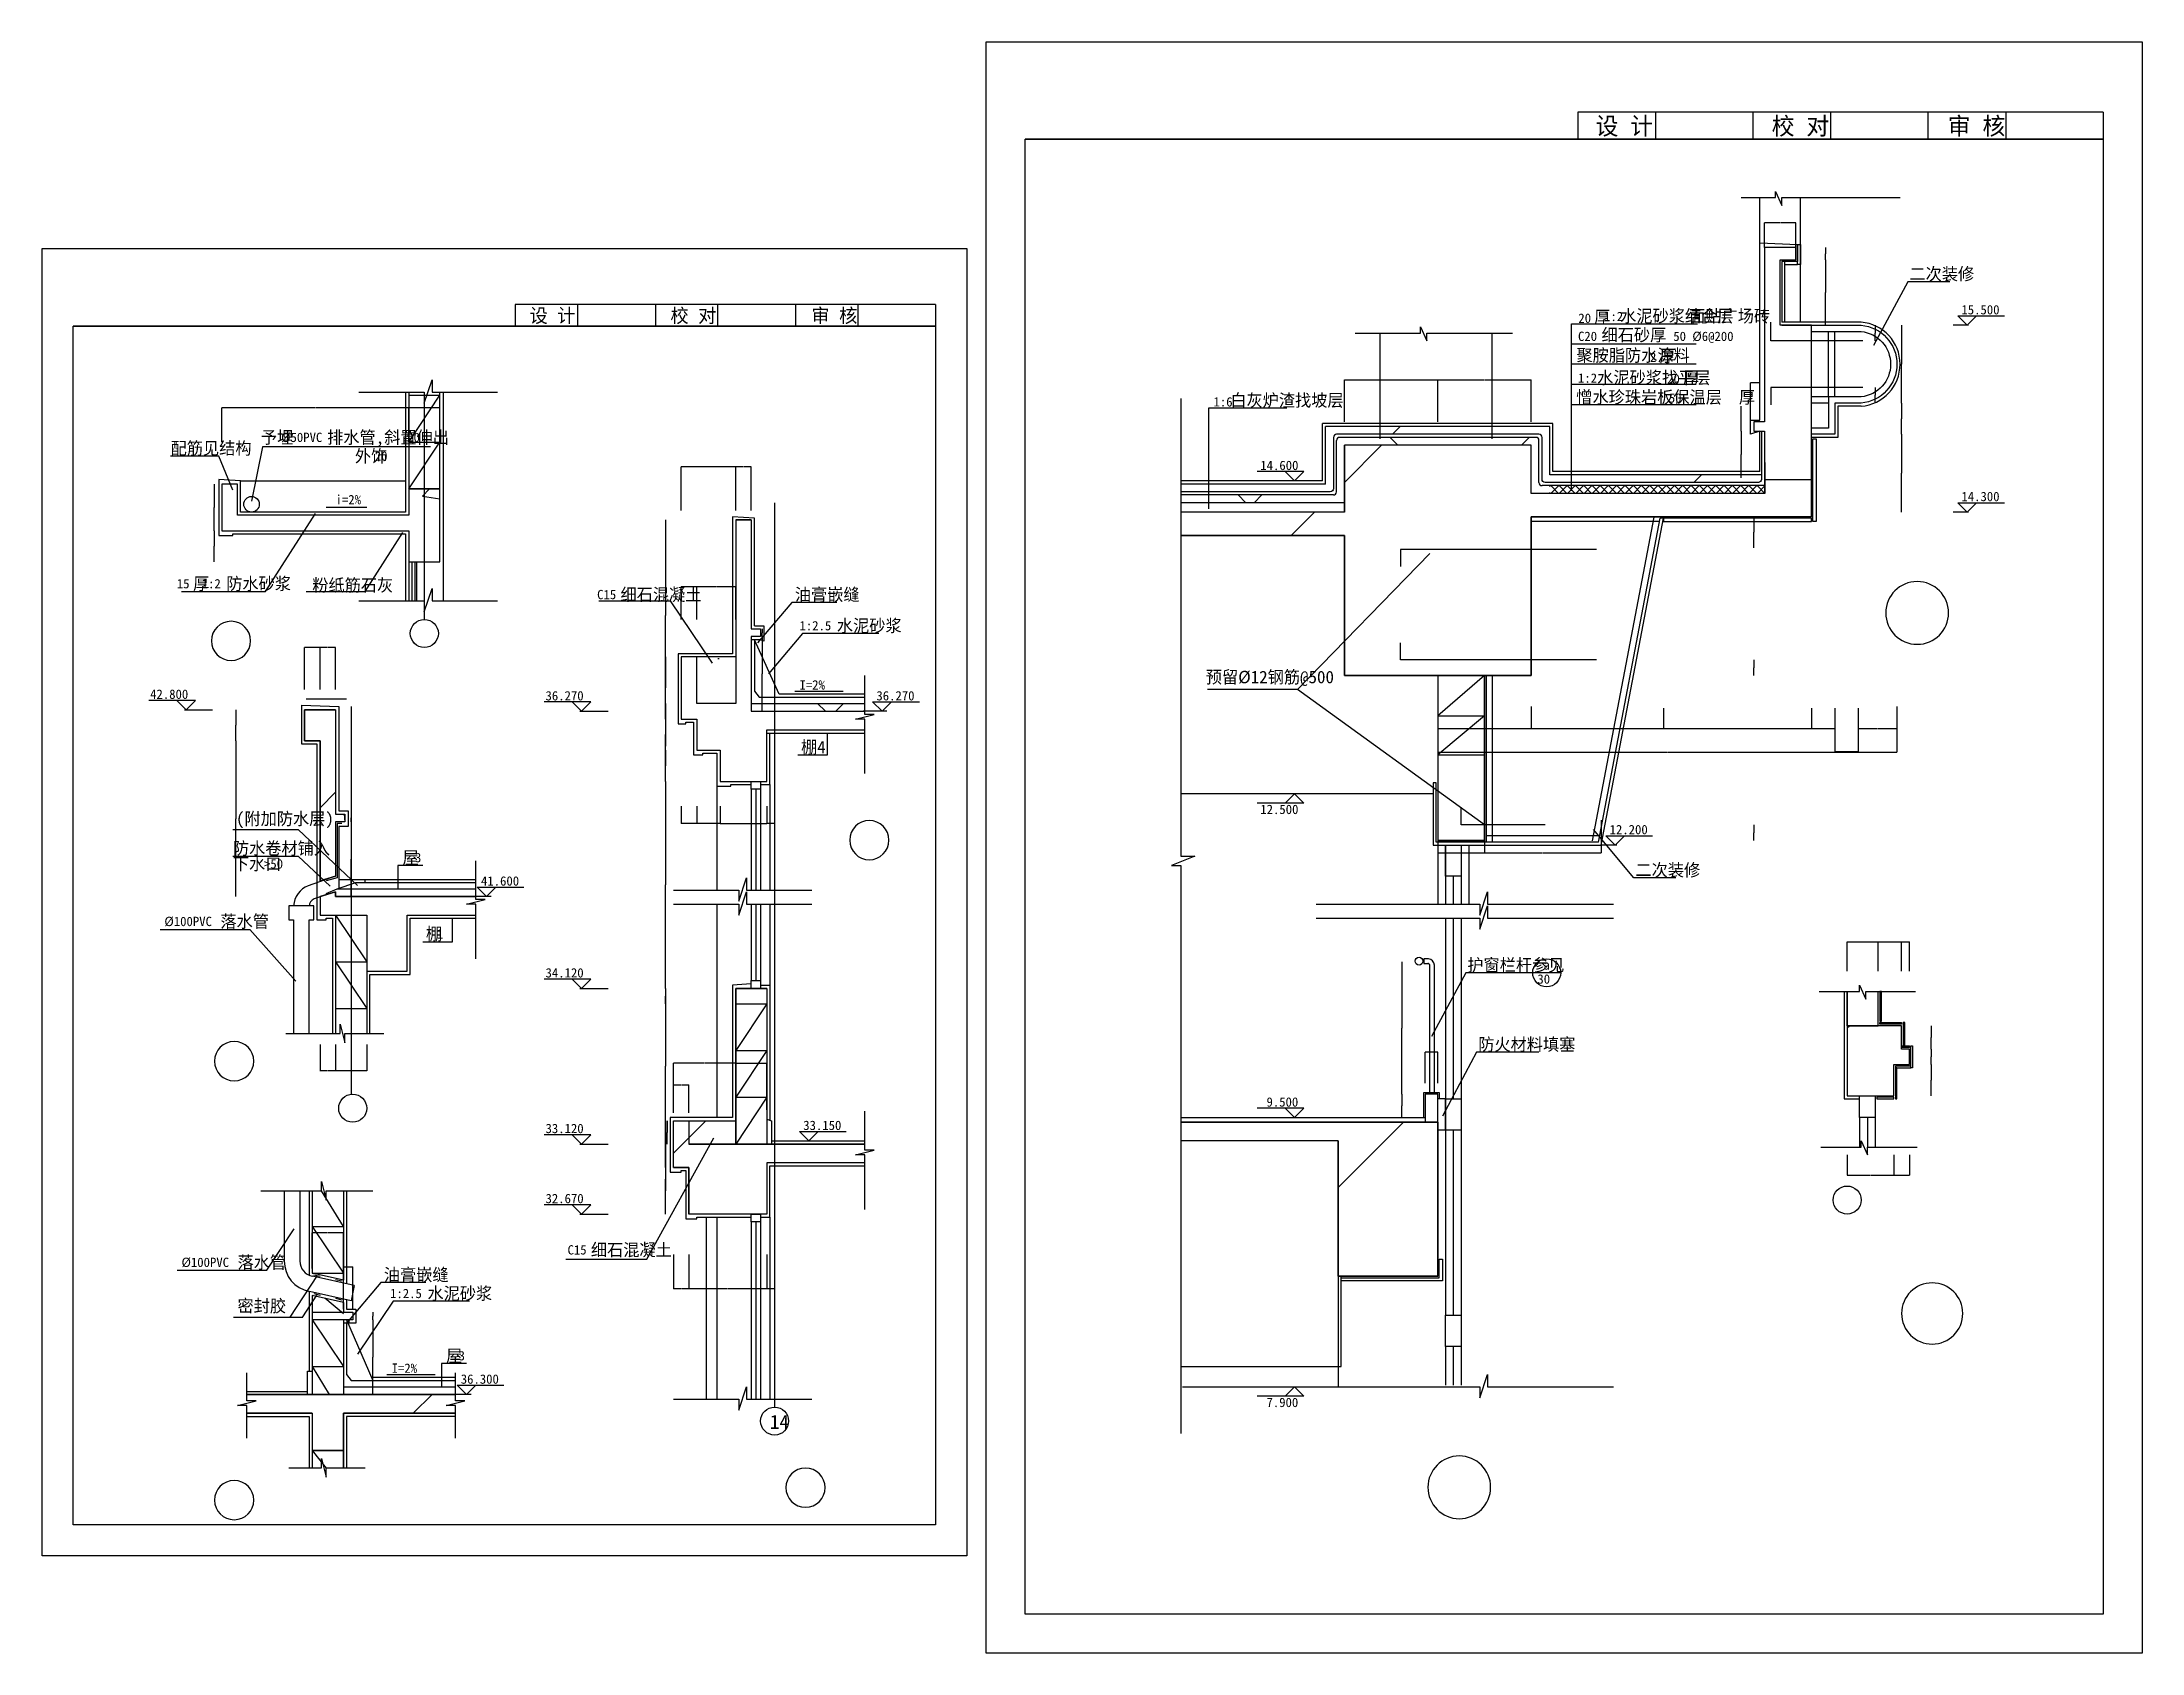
# Model space of a CAD drawing. Header units: metres. Extents: x 0 to 25594, y 0 to 38169.
# Drawn here: x 4364 to 17854, y 27660 to 38010 of the extents above; entities that cross this region are included whole.
import ezdxf

# ---------------------------------------------------------------- set-up
doc = ezdxf.new("R2010")
doc.units = ezdxf.units.M
for name, color, linetype in [('DIM', 126, 'Continuous'), ('DOOR', 4, 'Continuous'), ('HATCH', 255, 'Continuous'), ('HZ', 6, 'Continuous'), ('L', 65, 'Continuous'), ('PUB_TEXT', 7, 'Continuous'), ('TK', 143, 'Continuous'), ('WALL', 7, 'Continuous'), ('WALL1', 7, 'Continuous')]:
    doc.layers.add(name, color=color, linetype=linetype)
doc.dimstyles.get("Standard").update_dxf_attribs({"dimtxt": 2.5, "dimasz": 2.5, "dimexe": 1.25, "dimexo": 0.625, "dimtad": 1, "dimcen": 2.5, "dimazin": 3, "dimtfac": 1, "dimtmove": 0, "dimatfit": 3})
pattern_1 = [(45, (0, 0), (-1122.53, 1122.53), [])]

msp = doc.modelspace()

# ---------------------------------------------------------------- texts
at = {"layer": 'DIM'}
for s, height, p in [('20', 60, (14233.18, 36205.68)), ('1:2', 60, (14398.47, 36216.9)), ('.', 60, (14720.31, 36209.88)), ('C20            50 %%c6@200', 60, (14230.88, 36089.17)), ('2', 60, (14693.18, 35955.16)), ('1:2', 60, (14230.83, 35820.77)), ('20', 60, (14803.18, 35815.16)), ('50', 60, (14814.5, 35692.73)), ('1:6', 60, (11889.7, 35668.36)), ('C15', 60, (7930, 34430)), ('1:2.5', 60, (9230, 34230)), ('I=2%', 60, (9230, 33850)), ('%%c100PVC', 60, (5150, 32330)), ('C15', 60, (7740, 30220)), ('%%c100PVC', 60, (5260, 30140)), ('1:2.5', 60, (6600, 29940)), ('I=2%', 60, (6610, 29460)), ('14', 90, (9040, 29100))]:
    msp.add_text(s, height=height, dxfattribs=at).set_placement(p)
at = {"layer": 'HZ'}
for s, p in [('二次装修', (16360, 36480.2)), ('厚', (14334.68, 36204.26)), ('水泥砂浆结合层', (14501.93, 36209.88)), ('面贴广场砖', (14945.26, 36209.88)), ('细石砂厚', (14381.93, 36088.15)), ('聚胺脂防水涂料', (14220.88, 35957.13)), ('厚', (14754.68, 35953.75)), ('水泥砂浆找平层', (14354.29, 35813.75)), ('厚', (14904.68, 35813.75)), ('白灰炉渣找坡层', (11997.41, 35668.36)), ('憎水珍珠岩板保温层  厚', (14219.7, 35688.36)), ('予埋    排水管,斜置伸出', (5770, 35430.2)), ('配筋见结构', (5190, 35360.2)), ('外饰', (6374, 35310.2)), (' 厚  防水砂浆', (5280, 34490.2)), ('粉纸筋石灰', (6100, 34480.2)), ('细石混凝土', (8080, 34420.2)), ('油膏嵌缝', (9200, 34420.2)), ('水泥砂浆', (9470, 34220.2)), ('预留%%c12钢筋@500', (11840, 33890.2)), ('棚4', (9240, 33440.2)), ('(附加防水层)', (5610, 32980.2)), ('下水口', (5590, 32690.2)), ('防水卷材铺入', (5590, 32790.2)), ('屋', (6680, 32730.2)), ('二次装修', (14600, 32650.2)), ('落水管', (5510, 32320.2)), ('棚', (6830, 32240.2)), ('护窗栏杆参见', (13520, 32040.2)), ('防火材料填塞', (13590, 31530.2)), ('落水管', (5620, 30130.2)), ('细石混凝土', (7890, 30210.2)), ('油膏嵌缝', (6560, 30050.2)), ('水泥砂浆', (6840, 29930.2)), ('密封胶', (5620, 29850.2)), ('屋', (6960, 29530.2))]:
    msp.add_text(s, height=80, dxfattribs=at).set_placement(p)
at = {"layer": 'L'}
for s, p in [('15.500', (16694, 36260)), ('%%c50PVC', (5900, 35440)), ('20', (6710, 35440)), ('20', (6502, 35320.2)), ('14.600', (12190, 35260)), ('i=2%', (6250, 35040)), ('14.300', (16694, 35060)), ('15', (5230, 34500)), ('1:2', (5390, 34500)), ('42.800', (5058.57, 33790)), ('36.270', (7598.57, 33780)), ('36.270', (9724, 33780)), ('12.500', (12190, 33050)), ('12.200', (14434, 32920)), ('3', (6760, 32740)), ('>50', (5790, 32700)), ('41.600', (7184, 32590)), ('1', (6900, 32250)), ('34.120', (7598.57, 32000)), ('30', (13970, 31960)), ('a', (14010, 32050)), ('9.500', (12230, 31170)), ('33.120', (7598.57, 31000)), ('33.150', (9254, 31020)), ('32.670', (7598.57, 30550)), ('3', (7040, 29540)), ('36.300', (7054, 29390)), ('7.900', (12230, 29240))]:
    msp.add_text(s, height=60, dxfattribs=at).set_placement(p)
at = {"layer": 'TK'}
for s, height, p in [('设 计', 112.5, (14344.13, 37414.06)), ('校 对', 112.5, (15475.39, 37414.06)), ('审 核', 112.5, (16606.65, 37414.06)), ('设 计', 90, (7496.1, 36207.25)), ('校 对', 90, (8401.11, 36207.25)), ('审 核', 90, (9306.12, 36207.25))]:
    msp.add_text(s, height=height, dxfattribs=at).set_placement(p)

# ---------------------------------------------------------------- blocks, each defined once
blk = doc.blocks.new('B')
at = {"layer": 'DIM'}
for p, q in [((0, 0), (-200, 200)), ((-200, 200), (800, 200)), ((0, 0), (200, 200))]:
    blk.add_line(p, q, dxfattribs=at)
blk = doc.blocks.new('_INDEX1')
blk.add_lwpolyline([(-0.5, 0, 1), (0.5, 0, 1)], format="xyb", close=True)
blk = doc.blocks.new('*D1')
for p, q in [((15819.75, 36650), (15819.5, 36650)), ((15820, 36690), (15820, 36650)), ((15820, 36610), (15820, 36650)), ((15820, 36650), (15820, 36650)), ((15820.25, 36650), (15820.5, 36650))]:
    blk.add_line(p, q)
at = {"layer": 'Defpoints'}
for p in [(15820, 36690), (15820, 36650), (15820, 36610)]:
    blk.add_point(p, dxfattribs=at)
at = {"layer": 'DIM', "insert": (15820, 36651.125), "char_height": 1, "attachment_point": 5}
blk.add_mtext('0', dxfattribs=at)
blk = doc.blocks.new('*D2')
for p, q in [((15820, 36610), (15820, 36400)), ((15819.75, 36400), (15819.5, 36400)), ((15820, 36190), (15820, 36400)), ((15820, 36400), (15820, 36400)), ((15820.25, 36400), (15820.5, 36400))]:
    blk.add_line(p, q)
at = {"layer": 'Defpoints'}
for p in [(15820, 36610), (15820, 36400), (15820, 36190)]:
    blk.add_point(p, dxfattribs=at)
at = {"layer": 'DIM', "insert": (15820, 36401.125), "char_height": 1, "attachment_point": 5}
blk.add_mtext('0', dxfattribs=at)
blk = doc.blocks.new('*D3')
for p, q in [((16310, 36190), (16310, 35940)), ((16309.75, 35940), (16309.5, 35940)), ((16310, 35690), (16310, 35940)), ((16310, 35940), (16310, 35940)), ((16310.25, 35940), (16310.5, 35940))]:
    blk.add_line(p, q)
at = {"layer": 'Defpoints'}
for p in [(16310, 36190), (16310, 35940), (16310, 35690)]:
    blk.add_point(p, dxfattribs=at)
at = {"layer": 'DIM', "insert": (16310, 35941.125), "char_height": 1, "attachment_point": 5}
blk.add_mtext('0', dxfattribs=at)
blk = doc.blocks.new('*D4')
for p, q in [((16310, 35690), (16310, 35590)), ((16309.75, 35590), (16309.5, 35590)), ((16310, 35490), (16310, 35590)), ((16310, 35590), (16310, 35590)), ((16310.25, 35590), (16310.5, 35590))]:
    blk.add_line(p, q)
at = {"layer": 'Defpoints'}
for p in [(16310, 35690), (16310, 35590), (16310, 35490)]:
    blk.add_point(p, dxfattribs=at)
at = {"layer": 'DIM', "insert": (16310, 35591.125), "char_height": 1, "attachment_point": 5}
blk.add_mtext('0', dxfattribs=at)
blk = doc.blocks.new('*D5')
for p, q in [((16310, 35490), (16310, 35240)), ((16309.75, 35240), (16309.5, 35240)), ((16310, 34990), (16310, 35240)), ((16310, 35240), (16310, 35240)), ((16310.25, 35240), (16310.5, 35240))]:
    blk.add_line(p, q)
at = {"layer": 'Defpoints'}
for p in [(16310, 35490), (16310, 35240), (16310, 34990)]:
    blk.add_point(p, dxfattribs=at)
at = {"layer": 'DIM', "insert": (16310, 35241.125), "char_height": 1, "attachment_point": 5}
blk.add_mtext('0', dxfattribs=at)
blk = doc.blocks.new('*D6')
for p, q in [((16030, 33730), (16030, 33597.5)), ((16280, 33730), (16280, 33597.5)), ((16153.5, 33597.5), (16029.75, 33597.5)), ((16280.25, 33597.5), (16156.5, 33597.5))]:
    blk.add_line(p, q)
at = {"layer": 'Defpoints'}
for p in [(16030, 33730), (16280, 33730), (16280, 33597.5)]:
    blk.add_point(p, dxfattribs=at)
at = {"layer": 'DIM', "insert": (16155, 33597.5), "char_height": 1, "attachment_point": 5}
blk.add_mtext('250', dxfattribs=at)
blk = doc.blocks.new('*D7')
for p, q in [((15880, 33730), (15880, 33450)), ((16030, 33730), (16030, 33450)), ((15953.5, 33450), (15879.75, 33450)), ((16030.25, 33450), (15956.5, 33450))]:
    blk.add_line(p, q)
at = {"layer": 'Defpoints'}
for p in [(15880, 33730), (16030, 33730), (16030, 33450)]:
    blk.add_point(p, dxfattribs=at)
at = {"layer": 'DIM', "insert": (15955, 33450), "char_height": 1, "attachment_point": 5}
blk.add_mtext('150', dxfattribs=at)
blk = doc.blocks.new('*D8')
for p, q in [((15730, 33730), (15730, 33597.5)), ((15880, 33730), (15880, 33597.5)), ((15803.5, 33597.5), (15729.75, 33597.5)), ((15880.25, 33597.5), (15806.5, 33597.5))]:
    blk.add_line(p, q)
at = {"layer": 'Defpoints'}
for p in [(15730, 33730), (15880, 33730), (15880, 33597.5)]:
    blk.add_point(p, dxfattribs=at)
at = {"layer": 'DIM', "insert": (15805, 33597.5), "char_height": 1, "attachment_point": 5}
blk.add_mtext('150', dxfattribs=at)
blk = doc.blocks.new('*D9')
for p, q in [((14780, 33730), (14780, 33597.5)), ((15730, 33730), (15730, 33597.5)), ((15253.5, 33597.5), (14779.75, 33597.5)), ((15730.25, 33597.5), (15256.5, 33597.5))]:
    blk.add_line(p, q)
at = {"layer": 'Defpoints'}
for p in [(14780, 33730), (15730, 33730), (15730, 33597.5)]:
    blk.add_point(p, dxfattribs=at)
at = {"layer": 'DIM', "insert": (15255, 33597.5), "char_height": 1, "attachment_point": 5}
blk.add_mtext('950', dxfattribs=at)
blk = doc.blocks.new('*D10')
for p, q in [((13930, 33730), (13930, 33597.5)), ((14780, 33730), (14780, 33597.5)), ((14353.5, 33597.5), (13929.75, 33597.5)), ((14780.25, 33597.5), (14356.5, 33597.5))]:
    blk.add_line(p, q)
at = {"layer": 'Defpoints'}
for p in [(13930, 33730), (14780, 33730), (14780, 33597.5)]:
    blk.add_point(p, dxfattribs=at)
at = {"layer": 'DIM', "insert": (14355, 33597.5), "char_height": 1, "attachment_point": 5}
blk.add_mtext('850', dxfattribs=at)
blk = doc.blocks.new('*D11')
for p, q in [((13330, 33740), (13330, 33597.5)), ((13930, 33740), (13930, 33597.5)), ((13628.5, 33597.5), (13329.75, 33597.5)), ((13930.25, 33597.5), (13631.5, 33597.5))]:
    blk.add_line(p, q)
at = {"layer": 'Defpoints'}
for p in [(13330, 33740), (13930, 33740), (13930, 33597.5)]:
    blk.add_point(p, dxfattribs=at)
at = {"layer": 'DIM', "insert": (13630, 33597.5), "char_height": 1, "attachment_point": 5}
blk.add_mtext('600', dxfattribs=at)
blk = doc.blocks.new('*D12')
for p, q in [((13330, 33740), (13330, 33447.5)), ((16280, 33740), (16280, 33447.5)), ((13330.25, 33447.5), (14803, 33447.5)), ((14807, 33447.5), (16279.75, 33447.5))]:
    blk.add_line(p, q)
at = {"layer": 'Defpoints'}
for p in [(13330, 33740), (16280, 33740), (13330, 33447.5)]:
    blk.add_point(p, dxfattribs=at)
at = {"layer": 'DIM', "insert": (14805, 33447.5), "char_height": 1, "attachment_point": 5}
blk.add_mtext('2950', dxfattribs=at)
blk = doc.blocks.new('*D13')
for p, q in [((13330, 33010), (13330, 32800)), ((13630, 33010), (13630, 32800)), ((13330.25, 32800), (13478.5, 32800)), ((13481.5, 32800), (13629.75, 32800))]:
    blk.add_line(p, q)
at = {"layer": 'Defpoints'}
for p in [(13330, 33010), (13630, 33010), (13330, 32800)]:
    blk.add_point(p, dxfattribs=at)
at = {"layer": 'L', "insert": (13480, 32800), "char_height": 1, "attachment_point": 5}
blk.add_mtext('300', dxfattribs=at)
blk = doc.blocks.new('*D14')
for p, q in [((13630, 33010), (13630, 32800)), ((14380, 33010), (14380, 32800)), ((13630.25, 32800), (14003.5, 32800)), ((14006.5, 32800), (14379.75, 32800))]:
    blk.add_line(p, q)
at = {"layer": 'Defpoints'}
for p in [(13630, 33010), (14380, 33010), (13630, 32800)]:
    blk.add_point(p, dxfattribs=at)
at = {"layer": 'L', "insert": (14005, 32800), "char_height": 1, "attachment_point": 5}
blk.add_mtext('750', dxfattribs=at)
blk = doc.blocks.new('*D15')
for p, q in [((13099.75, 31175), (13099.5, 31175)), ((13100, 31250), (13100, 31175)), ((13100, 31100), (13100, 31175)), ((13100, 31175), (13100, 31175)), ((13100.25, 31175), (13100.5, 31175))]:
    blk.add_line(p, q)
at = {"layer": 'Defpoints'}
for p in [(13100, 31250), (13100, 31175), (13100, 31100)]:
    blk.add_point(p, dxfattribs=at)
at = {"layer": 'L', "insert": (13100, 31176.125), "char_height": 1, "attachment_point": 5}
blk.add_mtext('0', dxfattribs=at)
blk = doc.blocks.new('*D16')
for p, q in [((13100, 32100), (13100, 31675)), ((13099.75, 31675), (13099.5, 31675)), ((13100, 31250), (13100, 31675)), ((13100, 31675), (13100, 31675)), ((13100.25, 31675), (13100.5, 31675))]:
    blk.add_line(p, q)
at = {"layer": 'Defpoints'}
for p in [(13100, 32100), (13100, 31675), (13100, 31250)]:
    blk.add_point(p, dxfattribs=at)
at = {"layer": 'L', "insert": (13100, 31676.125), "char_height": 1, "attachment_point": 5}
blk.add_mtext('0', dxfattribs=at)
blk = doc.blocks.new('*D17')
for p, q in [((13289, 31520), (13249.75, 31520)), ((13250, 31320), (13250, 31520)), ((13330.25, 31520), (13291, 31520)), ((13330, 31320), (13330, 31520))]:
    blk.add_line(p, q)
at = {"layer": 'Defpoints'}
for p in [(13330, 31520), (13250, 31320), (13330, 31320)]:
    blk.add_point(p, dxfattribs=at)
at = {"layer": 'L', "insert": (13290, 31520), "char_height": 1, "attachment_point": 5}
blk.add_mtext('80', dxfattribs=at)
blk = doc.blocks.new('*D18')
for p, q in [((12730, 35570), (12730, 35840)), ((12730.25, 35840), (13028.5, 35840)), ((13031.5, 35840), (13329.75, 35840)), ((13330, 35570), (13330, 35840))]:
    blk.add_line(p, q)
at = {"layer": 'Defpoints'}
for p in [(12730, 35840), (12730, 35570), (13330, 35570)]:
    blk.add_point(p, dxfattribs=at)
at = {"layer": 'L', "insert": (13030, 35840), "char_height": 1, "attachment_point": 5}
blk.add_mtext('600', dxfattribs=at)
blk = doc.blocks.new('*D19')
for p, q in [((13330, 35570), (13330, 35840)), ((13330.25, 35840), (13628.5, 35840)), ((13631.5, 35840), (13929.75, 35840)), ((13930, 35570), (13930, 35840))]:
    blk.add_line(p, q)
at = {"layer": 'Defpoints'}
for p in [(13330, 35840), (13330, 35570), (13930, 35570)]:
    blk.add_point(p, dxfattribs=at)
at = {"layer": 'L', "insert": (13630, 35840), "char_height": 1, "attachment_point": 5}
blk.add_mtext('600', dxfattribs=at)
blk = doc.blocks.new('*D20')
for p, q in [((15960, 30860), (15960, 30730)), ((16260, 30860), (16260, 30730)), ((15960.25, 30730), (16108.5, 30730)), ((16111.5, 30730), (16259.75, 30730))]:
    blk.add_line(p, q)
at = {"layer": 'Defpoints'}
for p in [(15960, 30860), (16260, 30860), (15960, 30730)]:
    blk.add_point(p, dxfattribs=at)
at = {"layer": 'L', "insert": (16110, 30730), "char_height": 1, "attachment_point": 5}
blk.add_mtext('300', dxfattribs=at)
blk = doc.blocks.new('*D21')
for p, q in [((16260, 30860), (16260, 30730)), ((16360, 30860), (16360, 30730)), ((16260.25, 30730), (16308.5, 30730)), ((16311.5, 30730), (16359.75, 30730))]:
    blk.add_line(p, q)
at = {"layer": 'Defpoints'}
for p in [(16260, 30860), (16360, 30860), (16260, 30730)]:
    blk.add_point(p, dxfattribs=at)
at = {"layer": 'L', "insert": (16310, 30730), "char_height": 1, "attachment_point": 5}
blk.add_mtext('100', dxfattribs=at)
blk = doc.blocks.new('*D22')
for p, q in [((16500, 31440), (16500, 31340)), ((16499.75, 31340), (16499.5, 31340)), ((16500, 31240), (16500, 31340)), ((16500, 31340), (16500, 31340)), ((16500.25, 31340), (16500.5, 31340))]:
    blk.add_line(p, q)
at = {"layer": 'Defpoints'}
for p in [(16500, 31440), (16500, 31340), (16500, 31240)]:
    blk.add_point(p, dxfattribs=at)
at = {"layer": 'L', "insert": (16500, 31341.125), "char_height": 1, "attachment_point": 5}
blk.add_mtext('0', dxfattribs=at)
blk = doc.blocks.new('*D23')
for p, q in [((16499.75, 31490), (16499.5, 31490)), ((16500, 31540), (16500, 31490)), ((16500, 31440), (16500, 31490)), ((16500, 31490), (16500, 31490)), ((16500.25, 31490), (16500.5, 31490))]:
    blk.add_line(p, q)
at = {"layer": 'Defpoints'}
for p in [(16500, 31540), (16500, 31490), (16500, 31440)]:
    blk.add_point(p, dxfattribs=at)
at = {"layer": 'L', "insert": (16500, 31491.125), "char_height": 1, "attachment_point": 5}
blk.add_mtext('0', dxfattribs=at)
blk = doc.blocks.new('*D24')
for p, q in [((16499.75, 31615), (16499.5, 31615)), ((16500, 31690), (16500, 31615)), ((16500, 31540), (16500, 31615)), ((16500, 31615), (16500, 31615)), ((16500.25, 31615), (16500.5, 31615))]:
    blk.add_line(p, q)
at = {"layer": 'Defpoints'}
for p in [(16500, 31690), (16500, 31615), (16500, 31540)]:
    blk.add_point(p, dxfattribs=at)
at = {"layer": 'L', "insert": (16500, 31616.125), "char_height": 1, "attachment_point": 5}
blk.add_mtext('0', dxfattribs=at)
blk = doc.blocks.new('*D25')
for p, q in [((15960, 32040), (15960, 32230)), ((15960.25, 32230), (16058.5, 32230)), ((16061.5, 32230), (16159.75, 32230)), ((16160, 32040), (16160, 32230))]:
    blk.add_line(p, q)
at = {"layer": 'Defpoints'}
for p in [(15960, 32230), (15960, 32040), (16160, 32040)]:
    blk.add_point(p, dxfattribs=at)
at = {"layer": 'L', "insert": (16060, 32230), "char_height": 1, "attachment_point": 5}
blk.add_mtext('200', dxfattribs=at)
blk = doc.blocks.new('*D26')
for p, q in [((16160, 32040), (16160, 32230)), ((16160.25, 32230), (16233.5, 32230)), ((16236.5, 32230), (16309.75, 32230)), ((16310, 32040), (16310, 32230))]:
    blk.add_line(p, q)
at = {"layer": 'Defpoints'}
for p in [(16160, 32230), (16160, 32040), (16310, 32040)]:
    blk.add_point(p, dxfattribs=at)
at = {"layer": 'L', "insert": (16235, 32230), "char_height": 1, "attachment_point": 5}
blk.add_mtext('150', dxfattribs=at)
blk = doc.blocks.new('*D27')
for p, q in [((16310, 32040), (16310, 32230)), ((16310.25, 32230), (16334, 32230)), ((16336, 32230), (16359.75, 32230)), ((16360, 32040), (16360, 32230))]:
    blk.add_line(p, q)
at = {"layer": 'Defpoints'}
for p in [(16310, 32230), (16310, 32040), (16360, 32040)]:
    blk.add_point(p, dxfattribs=at)
at = {"layer": 'L', "insert": (16335, 32230), "char_height": 1, "attachment_point": 5}
blk.add_mtext('50', dxfattribs=at)
blk = doc.blocks.new('*D54')
for p, q in [((15430, 35210), (15430, 35197.5)), ((15730, 35210), (15730, 35197.5)), ((15578.5, 35197.5), (15429.75, 35197.5)), ((15730.25, 35197.5), (15581.5, 35197.5))]:
    blk.add_line(p, q)
at = {"layer": 'Defpoints'}
for p in [(15430, 35210), (15730, 35210), (15730, 35197.5)]:
    blk.add_point(p, dxfattribs=at)
at = {"layer": 'DIM', "insert": (15580, 35197.5), "char_height": 1, "attachment_point": 5}
blk.add_mtext('300', dxfattribs=at)
blk = doc.blocks.new('*D55')
for p, q in [((15528.5, 36847.5), (15429.75, 36847.5)), ((15430, 36690), (15430, 36847.5)), ((15630.25, 36847.5), (15531.5, 36847.5)), ((15630, 36690), (15630, 36847.5))]:
    blk.add_line(p, q)
at = {"layer": 'Defpoints'}
for p in [(15630, 36847.5), (15430, 36690), (15630, 36690)]:
    blk.add_point(p, dxfattribs=at)
at = {"layer": 'DIM', "insert": (15530, 36847.5), "char_height": 1, "attachment_point": 5}
blk.add_mtext('200', dxfattribs=at)
blk = doc.blocks.new('*D59')
for p, q in [((15280, 35510), (15280, 35360)), ((15279.75, 35360), (15279.5, 35360)), ((15280, 35210), (15280, 35360)), ((15280, 35360), (15280, 35360)), ((15280.25, 35360), (15280.5, 35360))]:
    blk.add_line(p, q)
at = {"layer": 'Defpoints'}
for p in [(15280, 35510), (15280, 35360), (15280, 35210)]:
    blk.add_point(p, dxfattribs=at)
at = {"layer": 'DIM', "insert": (15280, 35361.125), "char_height": 1, "attachment_point": 5}
blk.add_mtext('0', dxfattribs=at)
blk = doc.blocks.new('*D60')
for p, q in [((15279.75, 35670), (15279.5, 35670)), ((15280, 35510), (15280, 35670)), ((15280, 35570), (15280, 35670)), ((15280, 35670), (15280, 35670)), ((15280.25, 35670), (15280.5, 35670))]:
    blk.add_line(p, q)
at = {"layer": 'Defpoints'}
for p in [(15280, 35670), (15280, 35570), (15280, 35510)]:
    blk.add_point(p, dxfattribs=at)
at = {"layer": 'DIM', "insert": (15280, 35671.125), "char_height": 1, "attachment_point": 5}
blk.add_mtext('0', dxfattribs=at)
blk = doc.blocks.new('*D66')
for p, q in [((8868.5, 35280), (8819.75, 35280)), ((8820, 35000), (8820, 35280)), ((8920.25, 35280), (8871.5, 35280)), ((8920, 35000), (8920, 35280))]:
    blk.add_line(p, q)
at = {"layer": 'Defpoints'}
for p in [(8920, 35280), (8820, 35000), (8920, 35000)]:
    blk.add_point(p, dxfattribs=at)
at = {"layer": 'DIM', "insert": (8870, 35280), "char_height": 1, "attachment_point": 5}
blk.add_mtext('100', dxfattribs=at)
blk = doc.blocks.new('*D67')
for p, q in [((8643.5, 35280), (8469.75, 35280)), ((8470, 35000), (8470, 35280)), ((8820.25, 35280), (8646.5, 35280)), ((8820, 35000), (8820, 35280))]:
    blk.add_line(p, q)
at = {"layer": 'Defpoints'}
for p in [(8820, 35280), (8470, 35000), (8820, 35000)]:
    blk.add_point(p, dxfattribs=at)
at = {"layer": 'DIM', "insert": (8645, 35280), "char_height": 1, "attachment_point": 5}
blk.add_mtext('350', dxfattribs=at)
blk = doc.blocks.new('*D68')
for p, q in [((8370, 34940), (8370, 34325)), ((8369.75, 34325), (8369.5, 34325)), ((8370, 33710), (8370, 34325)), ((8370, 34325), (8370, 34325)), ((8370.25, 34325), (8370.5, 34325))]:
    blk.add_line(p, q)
at = {"layer": 'Defpoints'}
for p in [(8370, 34940), (8370, 34325), (8370, 33710)]:
    blk.add_point(p, dxfattribs=at)
at = {"layer": 'DIM', "insert": (8370, 34326.125), "char_height": 1, "attachment_point": 5}
blk.add_mtext('1350', dxfattribs=at)
blk = doc.blocks.new('*D69')
for p, q in [((8370, 33710), (8370, 33485)), ((8369.75, 33485), (8369.5, 33485)), ((8370, 33260), (8370, 33485)), ((8370, 33485), (8370, 33485)), ((8370.25, 33485), (8370.5, 33485))]:
    blk.add_line(p, q)
at = {"layer": 'Defpoints'}
for p in [(8370, 33710), (8370, 33485), (8370, 33260)]:
    blk.add_point(p, dxfattribs=at)
at = {"layer": 'DIM', "insert": (8370, 33486.125), "char_height": 1, "attachment_point": 5}
blk.add_mtext('0', dxfattribs=at)
blk = doc.blocks.new('*D70')
for p, q in [((8370, 33260), (8370, 32595)), ((8369.75, 32595), (8369.5, 32595)), ((8370, 31930), (8370, 32595)), ((8370, 32595), (8370, 32595)), ((8370.25, 32595), (8370.5, 32595))]:
    blk.add_line(p, q)
at = {"layer": 'Defpoints'}
for p in [(8370, 33260), (8370, 32595), (8370, 31930)]:
    blk.add_point(p, dxfattribs=at)
at = {"layer": 'DIM', "insert": (8370, 32596.125), "char_height": 1, "attachment_point": 5}
blk.add_mtext('1700', dxfattribs=at)
blk = doc.blocks.new('*D71')
for p, q in [((8370, 31930), (8370, 31430)), ((8369.75, 31430), (8369.5, 31430)), ((8370, 30930), (8370, 31430)), ((8370, 31430), (8370, 31430)), ((8370.25, 31430), (8370.5, 31430))]:
    blk.add_line(p, q)
at = {"layer": 'Defpoints'}
for p in [(8370, 31930), (8370, 31430), (8370, 30930)]:
    blk.add_point(p, dxfattribs=at)
at = {"layer": 'DIM', "insert": (8370, 31431.125), "char_height": 1, "attachment_point": 5}
blk.add_mtext('0', dxfattribs=at)
blk = doc.blocks.new('*D72')
for p, q in [((8370, 30930), (8370, 30705)), ((8369.75, 30705), (8369.5, 30705)), ((8370, 30480), (8370, 30705)), ((8370, 30705), (8370, 30705)), ((8370.25, 30705), (8370.5, 30705))]:
    blk.add_line(p, q)
at = {"layer": 'Defpoints'}
for p in [(8370, 30930), (8370, 30705), (8370, 30480)]:
    blk.add_point(p, dxfattribs=at)
at = {"layer": 'DIM', "insert": (8370, 30706.125), "char_height": 1, "attachment_point": 5}
blk.add_mtext('0', dxfattribs=at)
blk = doc.blocks.new('*D73')
for p, q in [((8370, 33460), (8370, 33360)), ((8369.75, 33360), (8369.5, 33360)), ((8370, 33260), (8370, 33360)), ((8370, 33360), (8370, 33360)), ((8370.25, 33360), (8370.5, 33360))]:
    blk.add_line(p, q)
at = {"layer": 'Defpoints'}
for p in [(8370, 33460), (8370, 33360), (8370, 33260)]:
    blk.add_point(p, dxfattribs=at)
at = {"layer": 'DIM', "insert": (8370, 33361.125), "char_height": 1, "attachment_point": 5}
blk.add_mtext('0', dxfattribs=at)
blk = doc.blocks.new('*D74')
for p, q in [((8370, 33660), (8370, 33560)), ((8369.75, 33560), (8369.5, 33560)), ((8370, 33460), (8370, 33560)), ((8370, 33560), (8370, 33560)), ((8370.25, 33560), (8370.5, 33560))]:
    blk.add_line(p, q)
at = {"layer": 'Defpoints'}
for p in [(8370, 33660), (8370, 33560), (8370, 33460)]:
    blk.add_point(p, dxfattribs=at)
at = {"layer": 'DIM', "insert": (8370, 33561.125), "char_height": 1, "attachment_point": 5}
blk.add_mtext('0', dxfattribs=at)
blk = doc.blocks.new('*D75')
for p, q in [((8370, 34060), (8370, 33860)), ((8369.75, 33860), (8369.5, 33860)), ((8370, 33660), (8370, 33860)), ((8370, 33860), (8370, 33860)), ((8370.25, 33860), (8370.5, 33860))]:
    blk.add_line(p, q)
at = {"layer": 'Defpoints'}
for p in [(8370, 34060), (8370, 33860), (8370, 33660)]:
    blk.add_point(p, dxfattribs=at)
at = {"layer": 'DIM', "insert": (8370, 33861.125), "char_height": 1, "attachment_point": 5}
blk.add_mtext('0', dxfattribs=at)
blk = doc.blocks.new('*D76')
for p, q in [((8370, 33760), (8370, 33710)), ((8369.75, 33710), (8369.5, 33710)), ((8370, 33660), (8370, 33710)), ((8370, 33710), (8370, 33710)), ((8370.25, 33710), (8370.5, 33710))]:
    blk.add_line(p, q)
at = {"layer": 'Defpoints'}
for p in [(8370, 33760), (8370, 33710), (8370, 33660)]:
    blk.add_point(p, dxfattribs=at)
at = {"layer": 'DIM', "insert": (8370, 33711.125), "char_height": 1, "attachment_point": 5}
blk.add_mtext('0', dxfattribs=at)
blk = doc.blocks.new('*D77')
for p, q in [((8370, 34060), (8370, 33910)), ((8369.75, 33910), (8369.5, 33910)), ((8370, 33760), (8370, 33910)), ((8370, 33910), (8370, 33910)), ((8370.25, 33910), (8370.5, 33910))]:
    blk.add_line(p, q)
at = {"layer": 'Defpoints'}
for p in [(8370, 34060), (8370, 33910), (8370, 33760)]:
    blk.add_point(p, dxfattribs=at)
at = {"layer": 'DIM', "insert": (8370, 33911.125), "char_height": 1, "attachment_point": 5}
blk.add_mtext('0', dxfattribs=at)
blk = doc.blocks.new('*D78')
for p, q in [((8693.5, 34510), (8569.75, 34510)), ((8570, 34300), (8570, 34510)), ((8820.25, 34510), (8696.5, 34510)), ((8820, 34300), (8820, 34510))]:
    blk.add_line(p, q)
at = {"layer": 'Defpoints'}
for p in [(8820, 34510), (8570, 34300), (8820, 34300)]:
    blk.add_point(p, dxfattribs=at)
at = {"layer": 'DIM', "insert": (8695, 34510), "char_height": 1, "attachment_point": 5}
blk.add_mtext('250', dxfattribs=at)
blk = doc.blocks.new('*D79')
for p, q in [((8518.5, 34510), (8469.75, 34510)), ((8470, 34300), (8470, 34510)), ((8570.25, 34510), (8521.5, 34510)), ((8570, 34300), (8570, 34510))]:
    blk.add_line(p, q)
at = {"layer": 'Defpoints'}
for p in [(8570, 34510), (8470, 34300), (8570, 34300)]:
    blk.add_point(p, dxfattribs=at)
at = {"layer": 'DIM', "insert": (8520, 34510), "char_height": 1, "attachment_point": 5}
blk.add_mtext('100', dxfattribs=at)
blk = doc.blocks.new('*D80')
for p, q in [((8470, 33100), (8470, 32990)), ((8570, 33100), (8570, 32990)), ((8518.5, 32990), (8469.75, 32990)), ((8570.25, 32990), (8521.5, 32990))]:
    blk.add_line(p, q)
at = {"layer": 'Defpoints'}
for p in [(8470, 33100), (8570, 33100), (8570, 32990)]:
    blk.add_point(p, dxfattribs=at)
at = {"layer": 'DIM', "insert": (8520, 32990), "char_height": 1, "attachment_point": 5}
blk.add_mtext('100', dxfattribs=at)
blk = doc.blocks.new('*D81')
for p, q in [((8570, 33100), (8570, 32990)), ((8720, 33100), (8720, 32990)), ((8643.5, 32990), (8569.75, 32990)), ((8720.25, 32990), (8646.5, 32990))]:
    blk.add_line(p, q)
at = {"layer": 'Defpoints'}
for p in [(8570, 33100), (8720, 33100), (8720, 32990)]:
    blk.add_point(p, dxfattribs=at)
at = {"layer": 'DIM', "insert": (8645, 32990), "char_height": 1, "attachment_point": 5}
blk.add_mtext('150', dxfattribs=at)
blk = doc.blocks.new('*D82')
for p, q in [((8720, 33100), (8720, 32990)), ((8920, 33100), (8920, 32990)), ((8720.25, 32990), (8818.5, 32990)), ((8821.5, 32990), (8919.75, 32990))]:
    blk.add_line(p, q)
at = {"layer": 'Defpoints'}
for p in [(8720, 33100), (8920, 33100), (8720, 32990)]:
    blk.add_point(p, dxfattribs=at)
at = {"layer": 'DIM', "insert": (8820, 32990), "char_height": 1, "attachment_point": 5}
blk.add_mtext('200', dxfattribs=at)
blk = doc.blocks.new('*D83')
for p, q in [((8920, 33100), (8920, 32990)), ((9020, 33100), (9020, 32990)), ((8920.25, 32990), (8968.5, 32990)), ((8971.5, 32990), (9019.75, 32990))]:
    blk.add_line(p, q)
at = {"layer": 'Defpoints'}
for p in [(8920, 33100), (9020, 33100), (8920, 32990)]:
    blk.add_point(p, dxfattribs=at)
at = {"layer": 'DIM', "insert": (8970, 32990), "char_height": 1, "attachment_point": 5}
blk.add_mtext('100', dxfattribs=at)
blk = doc.blocks.new('*D84')
for p, q in [((9020, 33100), (9020, 32991.29)), ((9070, 33100), (9070, 32991.29)), ((9020.25, 32991.29), (9044, 32991.29)), ((9046, 32991.29), (9069.75, 32991.29))]:
    blk.add_line(p, q)
at = {"layer": 'Defpoints'}
for p in [(9020, 33100), (9070, 33100), (9020, 32991.29)]:
    blk.add_point(p, dxfattribs=at)
at = {"layer": 'DIM', "insert": (9045, 32991.29), "char_height": 1, "attachment_point": 5}
blk.add_mtext('50', dxfattribs=at)
blk = doc.blocks.new('*D85')
for p, q in [((8990, 34190), (8990, 33950)), ((8989.75, 33950), (8989.5, 33950)), ((8990, 33710), (8990, 33950)), ((8990, 33950), (8990, 33950)), ((8990.25, 33950), (8990.5, 33950))]:
    blk.add_line(p, q)
at = {"layer": 'Defpoints'}
for p in [(8990, 34190), (8990, 33950), (8990, 33710)]:
    blk.add_point(p, dxfattribs=at)
at = {"layer": 'DIM', "insert": (8990, 33951.125), "char_height": 1, "attachment_point": 5}
blk.add_mtext('0', dxfattribs=at)
blk = doc.blocks.new('*D86')
for p, q in [((8989.75, 34215), (8989.5, 34215)), ((8990, 34240), (8990, 34215)), ((8990, 34190), (8990, 34215)), ((8990, 34215), (8990, 34215)), ((8990.25, 34215), (8990.5, 34215))]:
    blk.add_line(p, q)
at = {"layer": 'Defpoints'}
for p in [(8990, 34240), (8990, 34215), (8990, 34190)]:
    blk.add_point(p, dxfattribs=at)
at = {"layer": 'DIM', "insert": (8990, 34216.125), "char_height": 1, "attachment_point": 5}
blk.add_mtext('0', dxfattribs=at)
blk = doc.blocks.new('*D87')
for p, q in [((8820, 31150), (8820, 31450)), ((8820.25, 31450), (8918.5, 31450)), ((8921.5, 31450), (9019.75, 31450)), ((9020, 31150), (9020, 31450))]:
    blk.add_line(p, q)
at = {"layer": 'Defpoints'}
for p in [(8820, 31450), (8820, 31150), (9020, 31150)]:
    blk.add_point(p, dxfattribs=at)
at = {"layer": 'DIM', "insert": (8920, 31450), "char_height": 1, "attachment_point": 5}
blk.add_mtext('200', dxfattribs=at)
blk = doc.blocks.new('*D88')
for p, q in [((8618.5, 31450), (8419.75, 31450)), ((8420, 31130), (8420, 31450)), ((8820.25, 31450), (8621.5, 31450)), ((8820, 31130), (8820, 31450))]:
    blk.add_line(p, q)
at = {"layer": 'Defpoints'}
for p in [(8820, 31450), (8420, 31130), (8820, 31130)]:
    blk.add_point(p, dxfattribs=at)
at = {"layer": 'DIM', "insert": (8620, 31450), "char_height": 1, "attachment_point": 5}
blk.add_mtext('400', dxfattribs=at)
blk = doc.blocks.new('*D89')
for p, q in [((8370, 30780), (8370, 30630)), ((8369.75, 30630), (8369.5, 30630)), ((8370, 30480), (8370, 30630)), ((8370, 30630), (8370, 30630)), ((8370.25, 30630), (8370.5, 30630))]:
    blk.add_line(p, q)
at = {"layer": 'Defpoints'}
for p in [(8370, 30780), (8370, 30630), (8370, 30480)]:
    blk.add_point(p, dxfattribs=at)
at = {"layer": 'DIM', "insert": (8370, 30631.125), "char_height": 1, "attachment_point": 5}
blk.add_mtext('0', dxfattribs=at)
blk = doc.blocks.new('*D90')
for p, q in [((8370, 31080), (8370, 30930)), ((8369.75, 30930), (8369.5, 30930)), ((8370, 30780), (8370, 30930)), ((8370, 30930), (8370, 30930)), ((8370.25, 30930), (8370.5, 30930))]:
    blk.add_line(p, q)
at = {"layer": 'Defpoints'}
for p in [(8370, 31080), (8370, 30930), (8370, 30780)]:
    blk.add_point(p, dxfattribs=at)
at = {"layer": 'DIM', "insert": (8370, 30931.125), "char_height": 1, "attachment_point": 5}
blk.add_mtext('0', dxfattribs=at)
blk = doc.blocks.new('*D91')
for p, q in [((8420, 31130), (8420, 31310)), ((8420.25, 31310), (8468.5, 31310)), ((8471.5, 31310), (8519.75, 31310)), ((8520, 31130), (8520, 31310))]:
    blk.add_line(p, q)
at = {"layer": 'Defpoints'}
for p in [(8420, 31310), (8420, 31130), (8520, 31130)]:
    blk.add_point(p, dxfattribs=at)
at = {"layer": 'DIM', "insert": (8470, 31310), "char_height": 1, "attachment_point": 5}
blk.add_mtext('100', dxfattribs=at)
blk = doc.blocks.new('*D92')
for p, q in [((9020, 30220), (9020, 30000)), ((9070, 30220), (9070, 30000)), ((9044, 30000), (9019.75, 30000)), ((9070.25, 30000), (9046, 30000))]:
    blk.add_line(p, q)
at = {"layer": 'Defpoints'}
for p in [(9020, 30220), (9070, 30220), (9070, 30000)]:
    blk.add_point(p, dxfattribs=at)
at = {"layer": 'DIM', "insert": (9045, 30000), "char_height": 1, "attachment_point": 5}
blk.add_mtext('50', dxfattribs=at)
blk = doc.blocks.new('*D93')
for p, q in [((8520, 30220), (8520, 30000)), ((9020, 30220), (9020, 30000)), ((8768.5, 30000), (8519.75, 30000)), ((9020.25, 30000), (8771.5, 30000))]:
    blk.add_line(p, q)
at = {"layer": 'Defpoints'}
for p in [(8520, 30220), (9020, 30220), (9020, 30000)]:
    blk.add_point(p, dxfattribs=at)
at = {"layer": 'DIM', "insert": (8770, 30000), "char_height": 1, "attachment_point": 5}
blk.add_mtext('500', dxfattribs=at)
blk = doc.blocks.new('*D94')
for p, q in [((8420, 30220), (8420, 30000)), ((8520, 30220), (8520, 30000)), ((8468.5, 30000), (8419.75, 30000)), ((8520.25, 30000), (8471.5, 30000))]:
    blk.add_line(p, q)
at = {"layer": 'Defpoints'}
for p in [(8420, 30220), (8520, 30220), (8520, 30000)]:
    blk.add_point(p, dxfattribs=at)
at = {"layer": 'DIM', "insert": (8470, 30000), "char_height": 1, "attachment_point": 5}
blk.add_mtext('100', dxfattribs=at)
blk = doc.blocks.new('*D95')
for p, q in [((8369.75, 31880), (8369.5, 31880)), ((8370, 31930), (8370, 31880)), ((8370, 31830), (8370, 31880)), ((8370, 31880), (8370, 31880)), ((8370.25, 31880), (8370.5, 31880))]:
    blk.add_line(p, q)
at = {"layer": 'Defpoints'}
for p in [(8370, 31930), (8370, 31880), (8370, 31830)]:
    blk.add_point(p, dxfattribs=at)
at = {"layer": 'DIM', "insert": (8370, 31881.125), "char_height": 1, "attachment_point": 5}
blk.add_mtext('0', dxfattribs=at)
blk = doc.blocks.new('*D96')
for p, q in [((6818.5, 35660), (6719.75, 35660)), ((6720, 35440), (6720, 35660)), ((6920.25, 35660), (6821.5, 35660)), ((6920, 35440), (6920, 35660))]:
    blk.add_line(p, q)
at = {"layer": 'Defpoints'}
for p in [(6920, 35660), (6720, 35440), (6920, 35440)]:
    blk.add_point(p, dxfattribs=at)
at = {"layer": 'DIM', "insert": (6820, 35660), "char_height": 1, "attachment_point": 5}
blk.add_mtext('200', dxfattribs=at)
blk = doc.blocks.new('*D97')
for p, q in [((6118, 35660), (5519.75, 35660)), ((5520, 35440), (5520, 35660)), ((6720.25, 35660), (6122, 35660)), ((6720, 35440), (6720, 35660))]:
    blk.add_line(p, q)
at = {"layer": 'Defpoints'}
for p in [(6720, 35660), (5520, 35440), (6720, 35440)]:
    blk.add_point(p, dxfattribs=at)
at = {"layer": 'DIM', "insert": (6120, 35660), "char_height": 1, "attachment_point": 5}
blk.add_mtext('1200', dxfattribs=at)
blk = doc.blocks.new('*D98')
for p, q in [((5470, 35170), (5470, 35020)), ((5469.75, 35020), (5469.5, 35020)), ((5470, 34870), (5470, 35020)), ((5470, 35020), (5470, 35020)), ((5470.25, 35020), (5470.5, 35020))]:
    blk.add_line(p, q)
at = {"layer": 'Defpoints'}
for p in [(5470, 35170), (5470, 35020), (5470, 34870)]:
    blk.add_point(p, dxfattribs=at)
at = {"layer": 'DIM', "insert": (5470, 35021.125), "char_height": 1, "attachment_point": 5}
blk.add_mtext('0', dxfattribs=at)
blk = doc.blocks.new('*D99')
for p, q in [((5470, 34870), (5470, 34770)), ((5469.75, 34770), (5469.5, 34770)), ((5470, 34670), (5470, 34770)), ((5470, 34770), (5470, 34770)), ((5470.25, 34770), (5470.5, 34770))]:
    blk.add_line(p, q)
at = {"layer": 'Defpoints'}
for p in [(5470, 34870), (5470, 34770), (5470, 34670)]:
    blk.add_point(p, dxfattribs=at)
at = {"layer": 'DIM', "insert": (5470, 34771.125), "char_height": 1, "attachment_point": 5}
blk.add_mtext('0', dxfattribs=at)
blk = doc.blocks.new('*D100')
for p, q in [((6198.5, 34120), (6149.75, 34120)), ((6150, 33850), (6150, 34120)), ((6250.25, 34120), (6201.5, 34120)), ((6250, 33850), (6250, 34120))]:
    blk.add_line(p, q)
at = {"layer": 'Defpoints'}
for p in [(6250, 34120), (6150, 33850), (6250, 33850)]:
    blk.add_point(p, dxfattribs=at)
at = {"layer": 'DIM', "insert": (6200, 34120), "char_height": 1, "attachment_point": 5}
blk.add_mtext('100', dxfattribs=at)
blk = doc.blocks.new('*D101')
for p, q in [((6098.5, 34120), (6049.75, 34120)), ((6050, 33850), (6050, 34120)), ((6150.25, 34120), (6101.5, 34120)), ((6150, 33850), (6150, 34120))]:
    blk.add_line(p, q)
at = {"layer": 'Defpoints'}
for p in [(6150, 34120), (6050, 33850), (6150, 33850)]:
    blk.add_point(p, dxfattribs=at)
at = {"layer": 'DIM', "insert": (6100, 34120), "char_height": 1, "attachment_point": 5}
blk.add_mtext('100', dxfattribs=at)
blk = doc.blocks.new('*D102')
for p, q in [((5609.75, 33620), (5609.5, 33620)), ((5610, 33720), (5610, 33620)), ((5610, 33520), (5610, 33620)), ((5610, 33620), (5610, 33620)), ((5610.25, 33620), (5610.5, 33620))]:
    blk.add_line(p, q)
at = {"layer": 'Defpoints'}
for p in [(5610, 33720), (5610, 33620), (5610, 33520)]:
    blk.add_point(p, dxfattribs=at)
at = {"layer": 'DIM', "insert": (5610, 33621.125), "char_height": 1, "attachment_point": 5}
blk.add_mtext('0', dxfattribs=at)
blk = doc.blocks.new('*D103')
for p, q in [((5610, 33520), (5610, 33020)), ((5609.75, 33020), (5609.5, 33020)), ((5610, 32520), (5610, 33020)), ((5610, 33020), (5610, 33020)), ((5610.25, 33020), (5610.5, 33020))]:
    blk.add_line(p, q)
at = {"layer": 'Defpoints'}
for p in [(5610, 33520), (5610, 33020), (5610, 32520)]:
    blk.add_point(p, dxfattribs=at)
at = {"layer": 'DIM', "insert": (5610, 33021.125), "char_height": 1, "attachment_point": 5}
blk.add_mtext('0', dxfattribs=at)
blk = doc.blocks.new('*D104')
for p, q in [((6150, 31570), (6150, 31400)), ((6250, 31570), (6250, 31400)), ((6198.5, 31400), (6149.75, 31400)), ((6250.25, 31400), (6201.5, 31400))]:
    blk.add_line(p, q)
at = {"layer": 'Defpoints'}
for p in [(6150, 31570), (6250, 31570), (6250, 31400)]:
    blk.add_point(p, dxfattribs=at)
at = {"layer": 'DIM', "insert": (6200, 31400), "char_height": 1, "attachment_point": 5}
blk.add_mtext('100', dxfattribs=at)
blk = doc.blocks.new('*D105')
for p, q in [((6250, 31570), (6250, 31400)), ((6450, 31570), (6450, 31400)), ((6348.5, 31400), (6249.75, 31400)), ((6450.25, 31400), (6351.5, 31400))]:
    blk.add_line(p, q)
at = {"layer": 'Defpoints'}
for p in [(6250, 31570), (6450, 31570), (6450, 31400)]:
    blk.add_point(p, dxfattribs=at)
at = {"layer": 'DIM', "insert": (6350, 31400), "char_height": 1, "attachment_point": 5}
blk.add_mtext('200', dxfattribs=at)
blk = doc.blocks.new('*D106')
for p, q in [((6350, 33000), (6350, 32760)), ((6349.75, 32760), (6349.5, 32760)), ((6350, 32520), (6350, 32760)), ((6350, 32760), (6350, 32760)), ((6350.25, 32760), (6350.5, 32760))]:
    blk.add_line(p, q)
at = {"layer": 'Defpoints'}
for p in [(6350, 33000), (6350, 32760), (6350, 32520)]:
    blk.add_point(p, dxfattribs=at)
at = {"layer": 'DIM', "insert": (6350, 32761.125), "char_height": 1, "attachment_point": 5}
blk.add_mtext('0', dxfattribs=at)
blk = doc.blocks.new('*D107')
for p, q in [((6349.75, 33025), (6349.5, 33025)), ((6350, 33050), (6350, 33025)), ((6350, 33000), (6350, 33025)), ((6350, 33025), (6350, 33025)), ((6350.25, 33025), (6350.5, 33025))]:
    blk.add_line(p, q)
at = {"layer": 'Defpoints'}
for p in [(6350, 33050), (6350, 33025), (6350, 33000)]:
    blk.add_point(p, dxfattribs=at)
at = {"layer": 'DIM', "insert": (6350, 33026.125), "char_height": 1, "attachment_point": 5}
blk.add_mtext('0', dxfattribs=at)
blk = doc.blocks.new('*D108')
for p, q in [((6198.5, 30360), (6099.75, 30360)), ((6100, 30130), (6100, 30360)), ((6300.25, 30360), (6201.5, 30360)), ((6300, 30130), (6300, 30360))]:
    blk.add_line(p, q)
at = {"layer": 'Defpoints'}
for p in [(6300, 30360), (6100, 30130), (6300, 30130)]:
    blk.add_point(p, dxfattribs=at)
at = {"layer": 'DIM', "insert": (6200, 30360), "char_height": 1, "attachment_point": 5}
blk.add_mtext('200', dxfattribs=at)
blk = doc.blocks.new('*D109')
for p, q in [((6490, 29800), (6490, 29560)), ((6489.75, 29560), (6489.5, 29560)), ((6490, 29320), (6490, 29560)), ((6490, 29560), (6490, 29560)), ((6490.25, 29560), (6490.5, 29560))]:
    blk.add_line(p, q)
at = {"layer": 'Defpoints'}
for p in [(6490, 29800), (6490, 29560), (6490, 29320)]:
    blk.add_point(p, dxfattribs=at)
at = {"layer": 'DIM', "insert": (6490, 29561.125), "char_height": 1, "attachment_point": 5}
blk.add_mtext('0', dxfattribs=at)
blk = doc.blocks.new('*D110')
for p, q in [((6489.75, 29825), (6489.5, 29825)), ((6490, 29850), (6490, 29825)), ((6490, 29800), (6490, 29825)), ((6490, 29825), (6490, 29825)), ((6490.25, 29825), (6490.5, 29825))]:
    blk.add_line(p, q)
at = {"layer": 'Defpoints'}
for p in [(6490, 29850), (6490, 29825), (6490, 29800)]:
    blk.add_point(p, dxfattribs=at)
at = {"layer": 'DIM', "insert": (6490, 29826.125), "char_height": 1, "attachment_point": 5}
blk.add_mtext('0', dxfattribs=at)
blk = doc.blocks.new('*D111')
for p, q in [((6300, 29870), (6300, 30140)), ((6300.25, 30140), (6329, 30140)), ((6331, 30140), (6359.75, 30140)), ((6360, 29870), (6360, 30140))]:
    blk.add_line(p, q)
at = {"layer": 'Defpoints'}
for p in [(6300, 30140), (6300, 29870), (6360, 29870)]:
    blk.add_point(p, dxfattribs=at)
at = {"layer": 'DIM', "insert": (6330, 30140), "char_height": 1, "attachment_point": 5}
blk.add_mtext('60', dxfattribs=at)
blk = doc.blocks.new('*D116')
for p, q in [((15369, 35820), (15339.75, 35820)), ((15340, 35580), (15340, 35820)), ((15400.25, 35820), (15371, 35820)), ((15400, 35580), (15400, 35820))]:
    blk.add_line(p, q)
at = {"layer": 'Defpoints'}
for p in [(15400, 35820), (15340, 35580), (15400, 35580)]:
    blk.add_point(p, dxfattribs=at)
at = {"layer": 'DIM', "insert": (15370, 35820), "char_height": 1, "attachment_point": 5}
blk.add_mtext('60', dxfattribs=at)
blk = doc.blocks.new('*D117')
for p, q in [((8380, 31080), (8380, 31005)), ((8379.75, 31005), (8379.5, 31005)), ((8380, 30930), (8380, 31005)), ((8380, 31005), (8380, 31005)), ((8380.25, 31005), (8380.5, 31005))]:
    blk.add_line(p, q)
at = {"layer": 'Defpoints'}
for p in [(8380, 31080), (8380, 31005), (8380, 30930)]:
    blk.add_point(p, dxfattribs=at)
at = {"layer": 'DIM', "insert": (8380, 31006.125), "char_height": 1, "attachment_point": 5}
blk.add_mtext('0', dxfattribs=at)
blk = doc.blocks.new('*D118')
for p, q in [((15360, 34960), (15360, 34860)), ((15359.75, 34860), (15359.5, 34860)), ((15360, 34760), (15360, 34860)), ((15360, 34860), (15360, 34860)), ((15360.25, 34860), (15360.5, 34860))]:
    blk.add_line(p, q)
at = {"layer": 'Defpoints'}
for p in [(15360, 34960), (15360, 34860), (15360, 34760)]:
    blk.add_point(p, dxfattribs=at)
at = {"layer": 'DIM', "insert": (15360, 34861.125), "char_height": 1, "attachment_point": 5}
blk.add_mtext('0', dxfattribs=at)
blk = doc.blocks.new('*D119')
for p, q in [((15360, 34040), (15360, 33990)), ((15359.75, 33990), (15359.5, 33990)), ((15360, 33940), (15360, 33990)), ((15360, 33990), (15360, 33990)), ((15360.25, 33990), (15360.5, 33990))]:
    blk.add_line(p, q)
at = {"layer": 'Defpoints'}
for p in [(15360, 34040), (15360, 33990), (15360, 33940)]:
    blk.add_point(p, dxfattribs=at)
at = {"layer": 'DIM', "insert": (15360, 33991.125), "char_height": 1, "attachment_point": 5}
blk.add_mtext('0', dxfattribs=at)
blk = doc.blocks.new('*D120')
for p, q in [((15359.75, 32930), (15359.5, 32930)), ((15360, 32980), (15360, 32930)), ((15360, 32880), (15360, 32930)), ((15360, 32930), (15360, 32930)), ((15360.25, 32930), (15360.5, 32930))]:
    blk.add_line(p, q)
at = {"layer": 'Defpoints'}
for p in [(15360, 32980), (15360, 32930), (15360, 32880)]:
    blk.add_point(p, dxfattribs=at)
at = {"layer": 'DIM', "insert": (15360, 32931.125), "char_height": 1, "attachment_point": 5}
blk.add_mtext('0', dxfattribs=at)
blk = doc.blocks.new('*D122')
for p, q in [((16140, 35790), (16140, 35740)), ((16139.75, 35740), (16139.5, 35740)), ((16140, 35690), (16140, 35740)), ((16140, 35740), (16140, 35740)), ((16140.25, 35740), (16140.5, 35740))]:
    blk.add_line(p, q)
at = {"layer": 'Defpoints'}
for p in [(16140, 35790), (16140, 35740), (16140, 35690)]:
    blk.add_point(p, dxfattribs=at)
at = {"layer": 'DIM', "insert": (16140, 35741.125), "char_height": 1, "attachment_point": 5}
blk.add_mtext('0', dxfattribs=at)
blk = doc.blocks.new('*D123')
for p, q in [((16140, 36190), (16140, 36140)), ((16139.75, 36140), (16139.5, 36140)), ((16140, 36090), (16140, 36140)), ((16140, 36140), (16140, 36140)), ((16140.25, 36140), (16140.5, 36140))]:
    blk.add_line(p, q)
at = {"layer": 'Defpoints'}
for p in [(16140, 36190), (16140, 36140), (16140, 36090)]:
    blk.add_point(p, dxfattribs=at)
at = {"layer": 'DIM', "insert": (16140, 36141.125), "char_height": 1, "attachment_point": 5}
blk.add_mtext('0', dxfattribs=at)

# ---------------------------------------------------------------- dimensions: what is measured, and where the dimension line sits
at = {"layer": 'DIM'}
for base, p1, p2, picture, middle in [((15630, 36847.5), (15630, 36690), (15430, 36690), '*D55', (15530, 36847.5)), ((15820, 36650), (15820, 36690), (15820, 36610), '*D1', (15820, 36651.125)), ((15820, 36400), (15820, 36610), (15820, 36190), '*D2', (15820, 36401.125)), ((16140, 36140), (16140, 36190), (16140, 36090), '*D123', (16140, 36141.125)), ((16310, 35940), (16310, 36190), (16310, 35690), '*D3', (16310, 35941.125)), ((15400, 35820), (15400, 35580), (15340, 35580), '*D116', (15370, 35820)), ((16140, 35740), (16140, 35790), (16140, 35690), '*D122', (16140, 35741.125)), ((6720, 35660), (6720, 35440), (5520, 35440), '*D97', (6120, 35660)), ((6920, 35660), (6920, 35440), (6720, 35440), '*D96', (6820, 35660)), ((15280, 35670), (15280, 35510), (15280, 35570), '*D60', (15280, 35671.125)), ((16310, 35590), (16310, 35690), (16310, 35490), '*D4', (16310, 35591.125)), ((15280, 35360), (15280, 35210), (15280, 35510), '*D59', (15280, 35361.125)), ((16310, 35240), (16310, 35490), (16310, 34990), '*D5', (16310, 35241.125)), ((8820, 35280), (8820, 35000), (8470, 35000), '*D67', (8645, 35280)), ((8920, 35280), (8920, 35000), (8820, 35000), '*D66', (8870, 35280)), ((15730, 35197.5), (15730, 35210), (15430, 35210), '*D54', (15580, 35197.5)), ((5470, 35020), (5470, 35170), (5470, 34870), '*D98', (5470, 35021.125)), ((15360, 34860), (15360, 34760), (15360, 34960), '*D118', (15360, 34861.125)), ((5470, 34770), (5470, 34870), (5470, 34670), '*D99', (5470, 34771.125)), ((8570, 34510), (8570, 34300), (8470, 34300), '*D79', (8520, 34510)), ((8820, 34510), (8820, 34300), (8570, 34300), '*D78', (8695, 34510)), ((8990, 34215), (8990, 34190), (8990, 34240), '*D86', (8990, 34216.125)), ((8990, 33950), (8990, 33710), (8990, 34190), '*D85', (8990, 33951.125)), ((6150, 34120), (6150, 33850), (6050, 33850), '*D101', (6100, 34120)), ((6250, 34120), (6250, 33850), (6150, 33850), '*D100', (6200, 34120)), ((8370, 33860), (8370, 33660), (8370, 34060), '*D75', (8370, 33861.125)), ((8370, 33910), (8370, 33760), (8370, 34060), '*D77', (8370, 33911.125)), ((15360, 33990), (15360, 34040), (15360, 33940), '*D119', (15360, 33991.125)), ((8370, 33710), (8370, 33660), (8370, 33760), '*D76', (8370, 33711.125)), ((13930, 33597.5), (13930, 33740), (13330, 33740), '*D11', (13630, 33597.5)), ((13330, 33447.5), (13330, 33740), (16280, 33740), '*D12', (14805, 33447.5)), ((14780, 33597.5), (14780, 33730), (13930, 33730), '*D10', (14355, 33597.5)), ((15730, 33597.5), (15730, 33730), (14780, 33730), '*D9', (15255, 33597.5)), ((15880, 33597.5), (15880, 33730), (15730, 33730), '*D8', (15805, 33597.5)), ((16030, 33450), (16030, 33730), (15880, 33730), '*D7', (15955, 33450)), ((16280, 33597.5), (16280, 33730), (16030, 33730), '*D6', (16155, 33597.5)), ((5610, 33620), (5610, 33720), (5610, 33520), '*D102', (5610, 33621.125)), ((8370, 33485), (8370, 33710), (8370, 33260), '*D69', (8370, 33486.125)), ((8370, 33560), (8370, 33460), (8370, 33660), '*D74', (8370, 33561.125)), ((5610, 33020), (5610, 33520), (5610, 32520), '*D103', (5610, 33021.125)), ((8370, 33360), (8370, 33260), (8370, 33460), '*D73', (8370, 33361.125)), ((8570, 32990), (8570, 33100), (8470, 33100), '*D80', (8520, 32990)), ((8720, 32990), (8720, 33100), (8570, 33100), '*D81', (8645, 32990)), ((8720, 32990), (8720, 33100), (8920, 33100), '*D82', (8820, 32990)), ((8920, 32990), (8920, 33100), (9020, 33100), '*D83', (8970, 32990)), ((9020, 32991.29), (9020, 33100), (9070, 33100), '*D84', (9045, 32991.29)), ((6350, 33025), (6350, 33000), (6350, 33050), '*D107', (6350, 33026.125)), ((6350, 32760), (6350, 32520), (6350, 33000), '*D106', (6350, 32761.125)), ((15360, 32930), (15360, 32980), (15360, 32880), '*D120', (15360, 32931.125)), ((8370, 31430), (8370, 31930), (8370, 30930), '*D71', (8370, 31431.125)), ((8370, 31880), (8370, 31930), (8370, 31830), '*D95', (8370, 31881.125)), ((6250, 31400), (6250, 31570), (6150, 31570), '*D104', (6200, 31400)), ((6450, 31400), (6450, 31570), (6250, 31570), '*D105', (6350, 31400)), ((8820, 31450), (8820, 31130), (8420, 31130), '*D88', (8620, 31450)), ((8820, 31450), (8820, 31150), (9020, 31150), '*D87', (8920, 31450)), ((8420, 31310), (8420, 31130), (8520, 31130), '*D91', (8470, 31310)), ((8370, 30930), (8370, 30780), (8370, 31080), '*D90', (8370, 30931.125)), ((8380, 31005), (8380, 31080), (8380, 30930), '*D117', (8380, 31006.125)), ((8370, 30705), (8370, 30930), (8370, 30480), '*D72', (8370, 30706.125)), ((8370, 30630), (8370, 30480), (8370, 30780), '*D89', (8370, 30631.125)), ((6300, 30360), (6300, 30130), (6100, 30130), '*D108', (6200, 30360)), ((8520, 30000), (8520, 30220), (8420, 30220), '*D94', (8470, 30000)), ((9020, 30000), (9020, 30220), (8520, 30220), '*D93', (8770, 30000)), ((9070, 30000), (9070, 30220), (9020, 30220), '*D92', (9045, 30000)), ((6300, 30140), (6300, 29870), (6360, 29870), '*D111', (6330, 30140)), ((6490, 29825), (6490, 29800), (6490, 29850), '*D110', (6490, 29826.125)), ((6490, 29560), (6490, 29320), (6490, 29800), '*D109', (6490, 29561.125))]:
    dim = msp.add_linear_dim(base=base, p1=p1, p2=p2, dimstyle='Standard', dxfattribs=at)
    dim.commit()
    dim.dimension.update_dxf_attribs({"geometry": picture, "text_midpoint": middle})
for base, p1, p2, text, picture, middle in [((8370, 34325), (8370, 34940), (8370, 33710), '1350', '*D68', (8370, 34326.125)), ((8370, 32595), (8370, 33260), (8370, 31930), '1700', '*D70', (8370, 32596.125))]:
    dim = msp.add_linear_dim(base=base, p1=p1, p2=p2, text=text, dimstyle='Standard', dxfattribs=at)
    dim.commit()
    dim.dimension.update_dxf_attribs({"geometry": picture, "text_midpoint": middle})
at = {"layer": 'L'}
for base, p1, p2, picture, middle in [((12730, 35840), (12730, 35570), (13330, 35570), '*D18', (13030, 35840)), ((13330, 35840), (13330, 35570), (13930, 35570), '*D19', (13630, 35840)), ((13330, 32800), (13330, 33010), (13630, 33010), '*D13', (13480, 32800)), ((13630, 32800), (13630, 33010), (14380, 33010), '*D14', (14005, 32800)), ((15960, 32230), (15960, 32040), (16160, 32040), '*D25', (16060, 32230)), ((16160, 32230), (16160, 32040), (16310, 32040), '*D26', (16235, 32230)), ((16310, 32230), (16310, 32040), (16360, 32040), '*D27', (16335, 32230)), ((13100, 31675), (13100, 31250), (13100, 32100), '*D16', (13100, 31676.125)), ((16500, 31615), (16500, 31540), (16500, 31690), '*D24', (16500, 31616.125)), ((13330, 31520), (13330, 31320), (13250, 31320), '*D17', (13290, 31520)), ((16500, 31490), (16500, 31440), (16500, 31540), '*D23', (16500, 31491.125)), ((16500, 31340), (16500, 31240), (16500, 31440), '*D22', (16500, 31341.125)), ((13100, 31175), (13100, 31100), (13100, 31250), '*D15', (13100, 31176.125)), ((15960, 30730), (15960, 30860), (16260, 30860), '*D20', (16110, 30730)), ((16260, 30730), (16260, 30860), (16360, 30860), '*D21', (16310, 30730))]:
    dim = msp.add_linear_dim(base=base, p1=p1, p2=p2, dimstyle='Standard', dxfattribs=at)
    dim.commit()
    dim.dimension.update_dxf_attribs({"geometry": picture, "text_midpoint": middle})

# ---------------------------------------------------------------- hatches: boundary and pattern name
at = {"layer": 'DIM'}
h = msp.add_hatch(dxfattribs=at)
h.set_pattern_fill('ANSI37', scale=200)
h.paths.add_polyline_path([(9070, 33760), (9070, 33710), (9650, 33710), (9650, 33760)])
h.paths.add_polyline_path([(9070, 33710), (9070, 33760), (8920, 33760), (8920, 33710)])
h = msp.add_hatch(dxfattribs=at)
h.set_pattern_fill('AN32C', scale=200)
h.set_pattern_definition([(45, (0, 0), (-449.013, 449.013), [])])
h.paths.add_polyline_path([(8820, 31080), (8520, 31080), (8520, 30930), (8820, 30930)])
at = {"layer": 'DOOR'}
h = msp.add_hatch(dxfattribs=at)
h.set_pattern_fill('AR-CONC', scale=40)
h.paths.add_polyline_path([(15730, 36190), (15540, 36190), (15530, 36190), (15530, 36610), (15630, 36610), (15630, 36690), (15430, 36690), (15430, 35570), (15360, 35570), (15360, 35510), (15430, 35510), (15430, 35110), (13930, 35110), (13930, 35420), (12730, 35420), (12730, 34990), (11680, 34990), (11680, 34840), (12730, 34840), (12730, 33940), (13930, 33940), (13930, 34960), (15730, 34960)])
h.paths.add_polyline_path([(13630, 33430), (13330, 33430), (13330, 32880), (13630, 32880)])
h = msp.add_hatch(dxfattribs=at)
h.set_pattern_fill('ANSI31', scale=1000)
h.paths.add_polyline_path([(15730, 36190), (15540, 36190), (15530, 36190), (15530, 36610), (15630, 36610), (15630, 36690), (15430, 36690), (15430, 35570), (15360, 35570), (15360, 35510), (15430, 35510), (15430, 35110), (13930, 35110), (13930, 35420), (12730, 35420), (12730, 34990), (11680, 34990), (11680, 34840), (12730, 34840), (12730, 33940), (13930, 33940), (13930, 34960), (15730, 34960)])
h.paths.add_polyline_path([(13330, 32880), (13630, 32880), (13630, 33430), (13330, 33430)])
h = msp.add_hatch(dxfattribs=at)
h.set_pattern_fill('AN31C', scale=500)
h.set_pattern_definition(pattern_1)
h.paths.add_polyline_path([(12640, 35120, 0.41), (12660, 35140), (12660, 35470, -0.41), (12680, 35490), (12960, 35490), (12960, 35540), (12610, 35540), (12610, 35170), (11680, 35170), (11680, 35120)])
h = msp.add_hatch(dxfattribs=at)
h.set_pattern_fill('AN31C', scale=500)
h.set_pattern_definition(pattern_1)
h.paths.add_polyline_path([(15450, 35200), (15450, 35230), (14048.15, 35230), (14048.15, 35180), (15430, 35180, 0.41)])
h.paths.add_polyline_path([(14048.15, 35540), (13680, 35540), (13680, 35490), (13980, 35490, -0.41), (14000, 35470), (14000, 35200, 0.41), (14020, 35180), (14048.15, 35180)])
h.paths.add_polyline_path([(13680, 35540), (12960, 35540), (12960, 35490), (13680, 35490)])
h = msp.add_hatch(dxfattribs=at)
h.set_pattern_fill('ANSI37', scale=300)
h.paths.add_polyline_path([(13980, 35450, 0.41), (13960, 35470), (12700, 35470, 0.41), (12680, 35450), (12680, 35120), (12680, 35050), (12730, 35050), (12730, 35420), (13930, 35420), (13930, 35110), (14048.15, 35110), (14048.15, 35160), (14000, 35160, -0.41), (13980, 35180)])
h = msp.add_hatch(dxfattribs=at)
h.set_pattern_fill('AR-CONC', scale=40)
h.paths.add_polyline_path([(6113.6, 34970), (6049.6, 34870), (6720, 34870), (6720, 34670), (6820, 34670), (6820, 35140), (6720, 35140), (6720, 34970)])
h.paths.add_polyline_path([(6113.6, 34970), (5620, 34970), (5620, 35170), (5520, 35170), (5520, 34870), (6049.6, 34870)])
h.paths.add_polyline_path([(6920, 35140), (6820, 35140), (6820, 34670), (6920, 34670)])
h = msp.add_hatch(dxfattribs=at)
h.set_pattern_fill('ANSI31', scale=1000)
h.paths.add_polyline_path([(6820, 34670), (6920, 34670), (6920, 35140), (6820, 35140)])
h.paths.add_polyline_path([(6720, 34870), (6720, 34670), (6820, 34670), (6820, 35140), (6720, 35140), (6720, 34970), (6113.6, 34970), (6049.6, 34870)])
h.paths.add_polyline_path([(6049.6, 34870), (6113.6, 34970), (5620, 34970), (5620, 35170), (5520, 35170), (5520, 34870)])
h = msp.add_hatch(dxfattribs=at)
h.set_pattern_fill('ANSI37', scale=300)
h.paths.add_polyline_path([(12680, 35120, -0.41), (12660, 35100), (11680, 35100), (11680, 35050), (12680, 35050)])
h = msp.add_hatch(dxfattribs=at)
h.set_pattern_fill('ANSI31', scale=1000)
h.paths.add_polyline_path([(8720, 33460), (8720, 33260), (9020, 33260), (9020, 33590), (9070, 33590), (9070, 33710), (8920, 33710), (8920, 34190), (8980, 34190), (8980, 34240), (8920, 34240), (8920, 34940), (8820, 34940), (8820, 33760), (8570, 33760), (8570, 34060), (8470, 34060), (8470, 33660), (8570, 33660), (8570, 33460)])
h.paths.add_polyline_path([(9650, 33590), (9650, 33660), (9590, 33660), (9710, 33690), (9650, 33690), (9650, 33710), (9640, 33710), (9070, 33710), (9070, 33590)])
h = msp.add_hatch(dxfattribs=at)
h.set_pattern_fill('AR-CONC', scale=40)
h.paths.add_polyline_path([(8920, 33710), (8920, 34190), (8980, 34190), (8980, 34240), (8920, 34240), (8920, 34940), (8820, 34940), (8820, 33760), (8570, 33760), (8570, 34060), (8470, 34060), (8470, 33660), (8570, 33660), (8570, 33460), (8720, 33460), (8720, 33260), (9020, 33260), (9020, 33590), (9070, 33590), (9070, 33710)])
h = msp.add_hatch(dxfattribs=at)
h.set_pattern_fill('AR-CONC', scale=40)
h.paths.add_polyline_path([(8820, 34060), (8570, 34060), (8570, 33760), (8820, 33760)])
h = msp.add_hatch(dxfattribs=at)
h.set_pattern_fill('AR-CONC', scale=40)
h.paths.add_polyline_path([(6250, 33720), (6050, 33720), (6050, 33520), (6150, 33520), (6150, 32817.37), (6250, 32722.63), (6250, 33000), (6310, 33000), (6310, 33050), (6250, 33050)])
h.paths.add_polyline_path([(6710, 32400), (7150, 32400), (7150, 32470), (7090, 32470), (7210, 32500), (7150, 32500), (7150, 32520), (6350, 32520), (6350, 32400), (6450, 32400), (6450, 32040), (6710, 32040)])
h.paths.add_polyline_path([(6350, 32400), (6350, 32520), (6250, 32520), (6250, 32550), (6150, 32517.22), (6150, 32400)])
h = msp.add_hatch(dxfattribs=at)
h.set_pattern_fill('AR-CONC', scale=40)
h.paths.add_polyline_path([(6250, 33720), (6050, 33720), (6050, 33520), (6150, 33520), (6150, 32817.37), (6250, 32722.63), (6250, 33000), (6310, 33000), (6310, 33050), (6250, 33050)])
h.paths.add_polyline_path([(6450, 32400), (6450, 32040), (6710, 32040), (6710, 32400), (7150, 32400), (7150, 32470), (7090, 32470), (7210, 32500), (7150, 32500), (7150, 32520), (6350, 32520), (6350, 32400)])
h.paths.add_polyline_path([(6150, 32647.37), (6171.94, 32626.58), (6250, 32650), (6250, 32722.63), (6150, 32817.37)])
h.paths.add_polyline_path([(6150, 32400), (6350, 32400), (6350, 32520), (6250, 32520), (6250, 32550), (6150, 32517.22)])
h = msp.add_hatch(dxfattribs=at)
h.set_pattern_fill('ANSI31', scale=1000)
h.paths.add_polyline_path([(6250, 33720), (6050, 33720), (6050, 33520), (6150, 33520), (6150, 32817.37), (6250, 32722.63), (6250, 33000), (6310, 33000), (6310, 33050), (6250, 33050)])
h.paths.add_polyline_path([(6150, 32647.37), (6171.94, 32626.58), (6250, 32650), (6250, 32722.63), (6150, 32817.37)])
h.paths.add_polyline_path([(6350, 32400), (6350, 32520), (6250, 32520), (6250, 32550), (6150, 32517.22), (6150, 32400)])
h.paths.add_polyline_path([(6450, 32400), (6450, 32040), (6710, 32040), (6710, 32400), (7150, 32400), (7150, 32470), (7090, 32470), (7210, 32500), (7150, 32500), (7150, 32520), (6350, 32520), (6350, 32400)])
h = msp.add_hatch(dxfattribs=at)
h.set_pattern_fill('AR-CONC', scale=80)
h.paths.add_polyline_path([(8520, 30780), (8520, 30679.77), (8657.95, 30930), (8520, 30930), (8520, 31080), (8420, 31080), (8420, 30780)])
h.paths.add_polyline_path([(9650, 30810), (9650, 30860), (9590, 30860), (9710, 30890), (9650, 30890), (9650, 30930), (9070, 30930), (9070, 30810)])
h.paths.add_polyline_path([(9020, 31930), (8820, 31930), (8820, 31830), (9020, 31830)])
h = msp.add_hatch(dxfattribs=at)
h.set_pattern_fill('AR-CONC', scale=40)
h.paths.add_polyline_path([(8820, 31930), (8820, 31830), (9020, 31830), (9020, 31930)])
h = msp.add_hatch(dxfattribs=at)
h.set_pattern_fill('AN31C', scale=500)
h.set_pattern_definition(pattern_1)
h.paths.add_polyline_path([(16260, 31440), (16360, 31440), (16360, 31540), (16310, 31540), (16310, 31690), (15960, 31690), (15960, 31240), (16260, 31240)])
h = msp.add_hatch(dxfattribs=at)
h.set_pattern_fill('AR-CONC', scale=40)
h.paths.add_polyline_path([(13330, 31070), (11680, 31070), (11680, 30950), (12690, 30950), (12690, 30080), (12710, 30080), (13330, 30080)])
h.paths.add_polyline_path([(13250, 31070), (13330, 31070), (13330, 31250), (13250, 31250)])
h = msp.add_hatch(dxfattribs=at)
h.set_pattern_fill('ANSI31', scale=1000)
h.paths.add_polyline_path([(9070, 30810), (9070, 30930), (8657.95, 30930), (8520, 30679.77), (8520, 30480), (9020, 30480), (9020, 30810)])
h.paths.add_polyline_path([(8657.95, 30930), (8520, 30930), (8520, 31080), (8420, 31080), (8420, 30780), (8520, 30780), (8520, 30679.77)])
h.paths.add_polyline_path([(9650, 30930), (9070, 30930), (9070, 30810), (9650, 30810), (9650, 30860), (9590, 30860), (9710, 30890), (9650, 30890)])
h = msp.add_hatch(dxfattribs=at)
h.set_pattern_fill('AR-CONC', scale=80)
h.paths.add_polyline_path([(8520, 31080), (8520, 30930), (8820, 30930), (8820, 31080)])
h = msp.add_hatch(dxfattribs=at)
h.set_pattern_fill('ANSI31', scale=1000)
h.paths.add_polyline_path([(11680, 31070), (11680, 30950), (12690, 30950), (12690, 30080), (12710, 30080), (13330, 30080), (13330, 31070)])
h = msp.add_hatch(dxfattribs=at)
h.set_pattern_fill('AR-CONC', scale=40)
h.paths.add_polyline_path([(8520, 30679.77), (8520, 30480), (9020, 30480), (9020, 30810), (9070, 30810), (9070, 30930), (8657.95, 30930)])
h = msp.add_hatch(dxfattribs=at)
h.set_pattern_fill('AR-CONC', scale=40)
h.paths.add_polyline_path([(7020, 29320), (5680, 29320), (5680, 29280), (5740, 29280), (5620, 29250), (5680, 29250), (5680, 29200), (6100, 29200), (6100, 28960), (6300, 28960), (6300, 29200), (7020, 29200), (7020, 29250), (6960, 29250), (7080, 29280), (7020, 29280)])
h.paths.add_polyline_path([(6100, 29850), (6100, 29800), (6336.92, 29800), (6360, 29827.27), (6360, 29850)])
h = msp.add_hatch(dxfattribs=at)
h.set_pattern_fill('ANSI31', scale=1000)
h.paths.add_polyline_path([(6300, 29200), (7020, 29200), (7020, 29250), (6960, 29250), (7080, 29280), (7020, 29280), (7020, 29320), (5680, 29320), (5680, 29280), (5740, 29280), (5620, 29250), (5680, 29250), (5680, 29200), (6100, 29200), (6100, 28960), (6300, 28960)])
at = {"layer": 'HATCH'}
h = msp.add_hatch(dxfattribs=at)
h.set_pattern_fill('AR-SAND', scale=20)
h.paths.add_polyline_path([(8940, 34170), (8940, 33840), (8970, 33800), (9120, 33800), (9120, 33820), (9100, 33820)])
h = msp.add_hatch(dxfattribs=at)
h.set_pattern_fill('AR-SAND', scale=20)
h.paths.add_polyline_path([(6328.72, 29780), (6320, 29780), (6320, 29450), (6350, 29410), (6490, 29410)])

# ---------------------------------------------------------------- linework, layer by layer
at = {"layer": 'DIM'}
for p, q in [((16740, 36190), (16640, 36190)), ((14990.94, 36069.49), (14188.15, 36069.49)), ((14990.94, 35939.49), (14188.15, 35939.49)), ((14990.94, 35809.49), (14188.15, 35809.49)), ((6720, 35440), (6920, 35740)), ((6720, 35740), (6920, 35740)), ((6820, 35720), (6820, 34300)), ((11860, 35010), (11860, 35660)), ((11860, 35660), (12360, 35660)), ((14990.94, 35679.49), (14188.15, 35679.49)), ((6720, 35440), (6920, 35440)), ((6720, 35140), (6920, 35440)), ((8940, 34950), (8800, 34960)), ((8800, 34960), (8800, 34080)), ((8940, 34260), (8940, 34950)), ((9070, 35050), (9070, 29240)), ((16740, 34990), (16640, 34990)), ((8980, 34170), (8920, 34170)), ((8940, 34260), (9000, 34260)), ((8940, 34170), (8940, 33840)), ((9100, 33820), (8940, 34170)), ((9000, 34160), (8980, 34170)), ((9000, 34260), (9000, 34160)), ((8800, 34080), (8450, 34080)), ((8450, 34080), (8450, 33640)), ((13630, 33940), (13330, 33680)), ((6350, 33740), (6350, 31250)), ((8940, 33840), (8970, 33800)), ((8970, 33800), (9650, 33800)), ((9650, 33820), (9100, 33820)), ((5280, 33720), (5460, 33720)), ((7820, 33710), (8000, 33710)), ((8450, 33640), (8450, 33630)), ((8450, 33630), (8500, 33630)), ((8500, 33630), (8500, 33640)), ((8500, 33640), (8550, 33640)), ((8550, 33640), (8550, 33430)), ((9790, 33710), (9640, 33710)), ((13330, 33680), (13630, 33680)), ((13630, 33680), (13330, 33430)), ((9020, 33570), (9650, 33570)), ((9040, 33240), (9040, 33570)), ((8550, 33430), (8610, 33430)), ((8610, 33430), (8610, 33440)), ((8610, 33440), (8700, 33440)), ((8700, 33440), (8700, 33230)), ((8700, 33230), (8790, 33230)), ((8700, 33230), (8700, 32560)), ((8790, 33230), (8790, 33240)), ((8790, 33240), (8920, 33240)), ((8920, 33210), (8920, 32560)), ((8950, 33210), (8950, 32560)), ((8980, 33240), (9040, 33240)), ((8980, 33210), (8980, 32560)), ((9040, 33240), (9040, 32560)), ((14480, 32850), (14380, 32850)), ((6250, 32650), (6074.29, 32589.72)), ((6250, 32550), (6111.43, 32504.57)), ((8700, 32470), (8700, 31100)), ((8920, 32470), (8920, 31980)), ((8950, 32470), (8950, 31980)), ((8980, 32470), (8980, 31980)), ((9040, 32470), (9040, 31085)), ((7820, 31930), (8000, 31930)), ((8920, 31960), (8800, 31950)), ((8800, 31950), (8800, 31100)), ((8980, 31950), (9040, 31950)), ((9020, 31830), (8820, 31530)), ((9020, 31530), (8820, 31230)), ((9020, 31230), (8820, 30930)), ((8800, 31100), (8400, 31100)), ((8400, 31100), (8400, 30750)), ((7820, 30930), (8000, 30930)), ((9050, 30950), (9650, 30950)), ((8470, 30750), (8470, 30760)), ((8470, 30760), (8500, 30760)), ((8500, 30760), (8500, 30450)), ((9040, 30460), (9040, 30790)), ((9040, 30790), (9650, 30790)), ((5920, 30630), (5920, 30178.64)), ((6020, 30630), (6020, 30178.64)), ((6080, 30630), (6080, 30086.98)), ((6300, 30400), (6160, 30630)), ((6320, 30630), (6320, 30031.24)), ((8400, 30750), (8470, 30750)), ((6100, 30400), (6300, 30400)), ((6100, 30400), (6300, 30100)), ((7820, 30480), (8000, 30480)), ((8500, 30450), (8570, 30450)), ((8570, 30460), (8920, 30460)), ((8570, 30450), (8570, 30460)), ((8630, 30460), (8630, 29290)), ((8700, 30460), (8700, 29290)), ((8920, 30430), (8920, 29290)), ((8950, 30430), (8950, 29290)), ((8980, 30460), (9040, 30460)), ((8980, 30430), (8980, 29290)), ((9040, 30460), (9040, 29290)), ((6100, 30100), (6300, 30100)), ((6080, 29982.68), (6080, 29470)), ((6350.8, 29921.86), (6081.6, 29982.36)), ((6370, 30020), (6100.8, 30080.5)), ((6370, 30020), (6350.8, 29921.86)), ((6300, 29840), (6180, 29940)), ((6320, 29930), (6320, 29870)), ((6320, 29870), (6380, 29870)), ((6380, 29870), (6380, 29780)), ((6100, 29800), (6300, 29500)), ((6380, 29780), (6300, 29780)), ((6320, 29800), (6490, 29410)), ((6070, 29320), (6070, 29470)), ((6070, 29470), (6100, 29470)), ((6100, 29500), (6300, 29500)), ((6100, 29500), (6209.09, 29320)), ((7020, 29430), (6480, 29430)), ((5680, 29340), (6070, 29340)), ((6300, 29370), (7020, 29370)), ((5680, 29180), (6080, 29180)), ((6080, 29180), (6080, 28850)), ((7020, 29180), (6320, 29180)), ((6320, 29180), (6320, 28850)), ((6100, 28960), (6190, 28847.5))]:
    msp.add_line(p, q, dxfattribs=at)
for points in [[(15630, 36610), (15630, 36690), (15430, 36690), (15430, 35570), (15360, 35570), (15360, 35510), (15430, 35510), (15432.02, 35110), (13930, 35110), (13930, 35420), (12730, 35420), (12730, 34990), (11680, 34990)], [(11680, 34840), (12730, 34840), (12730, 33940), (13930, 33940), (13930, 34960), (15730, 34960), (15730, 36190), (15530, 36190), (15530, 36610), (15630, 36610)], [(14188.15, 35126.68), (14188.15, 36199.49), (14998.15, 36199.49)], [(16060, 36090), (15470, 36090), (15470, 36210)], [(16060, 35790), (15470, 35790), (15470, 35680)], [(8820, 34940), (8820, 33760), (8570, 33760), (8570, 34060), (8470, 34060), (8470, 33660), (8570, 33660), (8570, 33460), (8720, 33460), (8720, 33260), (9020, 33260), (9020, 33590), (9650, 33590)], [(8820, 34940), (8920, 34940), (8920, 34240), (8980, 34240), (8980, 34190), (8920, 34190), (8920, 33710), (9650, 33710)], [(14350, 34750), (13090, 34750), (13090, 34640)], [(7940, 34420), (8400, 34420), (8670, 34020)], [(9470, 34410), (9180, 34410), (8960, 34150)], [(9740, 34210), (9250, 34210), (9030, 33950)], [(14350, 34040), (13090, 34040), (13090, 34150)], [(9650, 33310), (9650, 33660), (9590, 33660), (9710, 33690), (9650, 33690), (9650, 33940)], [(13330, 33940), (13330, 32880), (13630, 32880), (13630, 33940)], [(8920, 33760), (9650, 33760)], [(9200, 33840), (9420, 33840), (9510, 33840)], [(6050, 33720), (6250, 33720), (6250, 33050), (6304.89, 33050), (6310, 33000), (6250, 33000), (6250, 32650), (6150, 32620), (6150, 33520), (6050, 33520), (6050, 33720)], [(14020, 32980), (13480, 32980), (13480, 33090)], [(7150, 32120), (7150, 32470), (7090, 32470), (7210, 32500), (7150, 32500), (7150, 32750)], [(7150, 32520), (6250, 32520), (6250, 32550), (6150, 32520), (6150, 32400), (6450, 32400), (6450, 32040), (6710, 32040.89), (6710, 32400), (7150, 32400)], [(6080, 31640), (6080, 32370), (6110, 32370), (6110, 32460), (5950, 32460), (5950, 32370), (5980, 32370), (5980, 31640)], [(9650, 30810), (9020, 30810), (9020, 30480), (8520, 30480), (8520, 30780), (8420, 30780), (8420, 31080), (8520, 31080), (8520, 30930), (8820, 30930), (8820, 31930)], [(8820, 31930), (9020, 31930), (9020, 30930), (9650, 30930)], [(15960, 31910), (15960, 31240), (16260, 31240), (16260, 31440), (16360, 31440), (16360, 31540), (16310, 31540), (16310, 31690), (16160, 31690), (16160, 31910)], [(5930, 31640), (6280, 31640), (6280, 31700), (6310, 31580), (6310, 31640), (6560, 31640)], [(15960, 31690), (16160, 31690)], [(9020, 31090), (9050, 31080), (9050, 30930)], [(9650, 30510), (9650, 30860), (9590, 30860), (9710, 30890), (9650, 30890), (9650, 31140)], [(11680, 31070), (13330, 31070), (13330, 30080), (12690, 30080), (12690, 30950), (11680, 30950)], [(7730, 30190), (8250, 30190), (8680, 30970)], [(5770, 30630), (6160, 30630), (6160, 30690), (6190, 30570), (6190, 30630), (6490, 30630)], [(6110, 30090), (6150, 30080)], [(6110, 29970), (6150, 29960)], [(6250, 30060), (6290, 30050)], [(6830, 30040), (6540, 30040), (6320, 29780)], [(6250, 29940), (6290, 29930)], [(7110, 29920), (6620, 29920), (6390, 29580)], [(6320, 29790), (6340, 29790)], [(6320, 29780), (6320, 29450), (6350, 29410), (7020, 29410)], [(5680, 29040), (5680, 29250), (5620, 29250), (5740, 29280), (5680, 29280), (5680, 29460)], [(6580, 29450), (6800, 29450), (6890, 29450)], [(7020, 29040), (7020, 29250), (6960, 29250), (7080, 29280), (7020, 29280), (7020, 29460)], [(5680, 29320), (7020, 29320)], [(5680, 29200), (6100, 29200), (6100, 28850)], [(6300, 28850), (6300, 29200), (7020, 29200)], [(5950, 28850), (6160, 28850), (6160, 28910), (6190, 28790), (6190, 28850), (6440, 28850)], [(6100, 28960), (6300, 28960)]]:
    msp.add_lwpolyline(points, dxfattribs=at)
for points in [[(6720, 35140), (6720, 34970), (5620, 34970), (5620, 35170), (5520, 35170), (5520, 34870), (6720, 34870), (6720, 34670), (6920, 34670), (6920, 35140)], [(8920, 33260), (8980, 33260), (8980, 33210), (8920, 33210)], [(8920, 31980), (8980, 31980), (8980, 31930), (8920, 31930)], [(8920, 30480), (8980, 30480), (8980, 30430), (8920, 30430)]]:
    msp.add_lwpolyline(points, close=True, dxfattribs=at)
for centre, radius, start, end in [((6130, 32450.45), 150, 111.8, 176.35), ((6130, 32458.15), 50, 111.8, 180), ((6120, 30178.64), 200, 180, 258.93), ((6120, 30178.64), 100, 180, 258.93)]:
    msp.add_arc(centre, radius, start, end, dxfattribs=at)
at = {"layer": 'DOOR'}
for p, q in [((14048.15, 35153.73), (14054.42, 35160)), ((14053.16, 35110), (14048.15, 35115.01)), ((14106.19, 35110), (14056.19, 35160)), ((14057.46, 35110), (14107.46, 35160)), ((14159.23, 35110), (14109.23, 35160)), ((14110.49, 35110), (14160.49, 35160)), ((14212.26, 35110), (14162.26, 35160)), ((14163.52, 35110), (14213.52, 35160)), ((14265.29, 35110), (14215.29, 35160)), ((14216.56, 35110), (14266.56, 35160)), ((14318.33, 35110), (14268.33, 35160)), ((14269.59, 35110), (14319.59, 35160)), ((14371.36, 35110), (14321.36, 35160)), ((14322.62, 35110), (14372.62, 35160)), ((14424.39, 35110), (14374.39, 35160)), ((14375.65, 35110), (14425.65, 35160)), ((14477.42, 35110), (14427.42, 35160)), ((14428.69, 35110), (14478.69, 35160)), ((14530.46, 35110), (14480.46, 35160)), ((14481.72, 35110), (14531.72, 35160)), ((14583.49, 35110), (14533.49, 35160)), ((14534.75, 35110), (14584.75, 35160)), ((14636.52, 35110), (14586.52, 35160)), ((14587.79, 35110), (14637.79, 35160)), ((14689.56, 35110), (14639.56, 35160)), ((14640.82, 35110), (14690.82, 35160)), ((14742.59, 35110), (14692.59, 35160)), ((14693.85, 35110), (14743.85, 35160)), ((14795.62, 35110), (14745.62, 35160)), ((14746.89, 35110), (14796.89, 35160)), ((14848.66, 35110), (14798.66, 35160)), ((14799.92, 35110), (14849.92, 35160)), ((14901.69, 35110), (14851.69, 35160)), ((14852.95, 35110), (14902.95, 35160)), ((14954.72, 35110), (14904.72, 35160)), ((14905.98, 35110), (14955.98, 35160)), ((15007.75, 35110), (14957.75, 35160)), ((14959.02, 35110), (15009.02, 35160)), ((15060.79, 35110), (15010.79, 35160)), ((15012.05, 35110), (15062.05, 35160)), ((15113.82, 35110), (15063.82, 35160)), ((15065.08, 35110), (15115.08, 35160)), ((15166.85, 35110), (15116.85, 35160)), ((15118.12, 35110), (15168.12, 35160)), ((15219.89, 35110), (15169.89, 35160)), ((15171.15, 35110), (15221.15, 35160)), ((15272.92, 35110), (15222.92, 35160)), ((15224.18, 35110), (15274.18, 35160)), ((15325.95, 35110), (15275.95, 35160)), ((15277.22, 35110), (15327.22, 35160)), ((15378.99, 35110), (15328.99, 35160)), ((15330.25, 35110), (15380.25, 35160)), ((15432.02, 35110), (15382.02, 35160)), ((15383.28, 35110), (15433.28, 35160))]:
    msp.add_line(p, q, dxfattribs=at)
at = {"layer": 'HZ'}
for p, q in [((13279.05, 34723.34), (12430, 33850)), ((12430, 33850), (11850, 33850)), ((13630, 32980), (12430, 33850))]:
    msp.add_line(p, q, dxfattribs=at)
for points in [[(16620, 36470), (16350, 36470), (16130, 36060)], [(14860, 32640), (14590, 32640), (14330, 32950)], [(14120, 32030), (13510, 32030), (13290, 31620)], [(13980, 31520), (13580, 31520), (13360, 31110)]]:
    msp.add_lwpolyline(points, dxfattribs=at)
at = {"layer": 'L'}
for p, q in [((15400, 36720), (15400, 37010)), ((15660, 36210), (15660, 37010)), ((15400, 35580), (15400, 36720)), ((15400, 36720), (15640, 36710)), ((15640, 36710), (15640, 36600)), ((15640, 36600), (15540, 36600)), ((15540, 36600), (15540, 36210)), ((16050, 36210), (15540, 36210)), ((12960, 35460), (12960, 36140)), ((13680, 35460), (13680, 36140)), ((15840, 35730), (15840, 36150)), ((15880, 35730), (15880, 36150)), ((6700, 35760), (6700, 34990)), ((6940, 35760), (6940, 34420)), ((15840, 35730), (15730, 35730)), ((15840, 35690), (15730, 35690)), ((16050, 35670), (15900, 35670)), ((15900, 35670), (15900, 35470)), ((15340, 35490), (15340, 35580)), ((15340, 35580), (15400, 35580)), ((15400, 35510), (15340, 35490)), ((15400, 35250), (15400, 35510)), ((5500, 35350), (5190, 35350)), ((5590, 35130), (5500, 35350)), ((15900, 35470), (15730, 35470)), ((5640, 35190), (5500, 35200)), ((5500, 35200), (5500, 34840)), ((5640, 34990), (5640, 35190)), ((5640, 35190), (6700, 35190)), ((6700, 34990), (5640, 34990)), ((14324.09, 32877.38), (14720.34, 34957.38)), ((14363.41, 32870), (14759.65, 34950)), ((14380, 32850), (14780, 34950)), ((14780, 34950), (14759.65, 34950)), ((5500, 34840), (5590, 34840)), ((5590, 34840), (5590, 34850)), ((5590, 34850), (6700, 34850)), ((6700, 34850), (6700, 34420)), ((14755.89, 34930), (13930, 34930)), ((6720, 34670), (6720, 34420)), ((6740, 34670), (6740, 34420)), ((6760, 34670), (6760, 34420)), ((6770, 34670), (6770, 34420)), ((13640, 33940), (13640, 32870)), ((13680, 33940), (13680, 32870)), ((13320, 33250), (13300, 33250)), ((13300, 33250), (13300, 32850)), ((13320, 32870), (13320, 33250)), ((13300, 33180), (11680, 33180)), ((13300, 32850), (14380, 32850)), ((14363.41, 32870), (13320, 32870)), ((13330, 32850), (13330, 32470)), ((13380, 32850), (13380, 32470)), ((13480, 32850), (13480, 32470)), ((13530, 32850), (13530, 32470)), ((14370.92, 32910), (13640, 32910)), ((13430, 32650), (13430, 32470)), ((6270, 32630), (7150, 32630)), ((6440, 32610), (6440, 32630)), ((7250, 32520), (7150, 32520)), ((6250, 32400), (6450, 32100)), ((13380, 32380), (13380, 29830)), ((13430, 32380), (13430, 31220)), ((13480, 32380), (13480, 29830)), ((13270, 32120), (13240, 32120)), ((13240, 32120), (13240, 32090)), ((6250, 32100), (6450, 32100)), ((6250, 32100), (6450, 31800)), ((13240, 32090), (13270, 32090)), ((15940, 31910), (15940, 31220)), ((6250, 31800), (6450, 31800)), ((13380, 31220), (13330, 31220)), ((15940, 31220), (16040, 31220)), ((11680, 31100), (13250, 31100)), ((16040, 31100), (16040, 30910)), ((16090, 31100), (16090, 30910)), ((16140, 31100), (16140, 30910)), ((13380, 31020), (13330, 31020)), ((13430, 31020), (13430, 29830)), ((5959.2, 29818.56), (6134.61, 30085.81)), ((6040, 29820), (6130, 29960)), ((5593.26, 29818.56), (6040, 29818.56)), ((13380, 29630), (13380, 29380)), ((13430, 29630), (13430, 29380)), ((13480, 29630), (13480, 29380)), ((11680, 29500), (12710, 29500)), ((12690, 29500), (12690, 29370)), ((7120, 29320), (7020, 29320))]:
    msp.add_line(p, q, dxfattribs=at)
for points in [[(15280, 37010), (15500, 37010), (15500, 37050), (15540, 36960), (15540, 37010), (16300, 37010)], [(15560, 36210), (15560, 36600)], [(15560, 36580), (15640, 36580)], [(12800, 36140), (13220, 36140), (13220, 36180), (13260, 36090), (13260, 36140), (13810, 36140)], [(6400, 35760), (6820, 35760), (6820, 35690), (6870, 35840), (6870, 35760), (7290, 35760)], [(11680, 35720), (11680, 32780), (11770, 32780), (11620, 32720), (11680, 32720), (11680, 29070)], [(6860, 35410), (5780, 35410), (5710, 35060)], [(5260, 34480), (5800, 34480), (6120, 34980)], [(6450, 35020), (6250, 35020), (6190, 35020)], [(6060, 34480), (6440, 34480), (6682.27, 34858.55)], [(6400, 34420), (6820, 34420), (6820, 34350), (6870, 34500), (6870, 34420), (7290, 34420)], [(6030, 33750), (6270, 33740), (6270, 33070), (6330, 33070), (6330, 32970), (6270, 32970), (6270, 32573.64)], [(6030, 33750), (6030, 33500), (6130, 33500), (6130, 32370), (6190, 32370), (6190, 32380), (6230, 32380), (6230, 31640)], [(6060, 33790), (6260, 33790), (6320, 33790)], [(9220, 33430), (9410, 33430), (9410, 33570)], [(5590, 32950), (6010, 32950), (6390, 32590)], [(6290, 32990), (6260, 32990), (6260, 32640), (6190, 32620)], [(5590, 32780), (6010, 32780), (6215.26, 32585.55)], [(6810, 32720), (6650, 32720), (6650, 32570)], [(6190, 32540), (6260, 32570), (6380, 32610), (7150, 32610)], [(6260, 32570), (7150, 32570)], [(8420, 32560), (8840, 32560), (8840, 32490), (8890, 32640), (8890, 32560), (9310, 32560)], [(8420, 32470), (8840, 32470), (8840, 32400), (8890, 32550), (8890, 32470), (9310, 32470)], [(12550, 32470), (13600, 32470), (13600, 32400), (13650, 32550), (13650, 32470), (14460, 32470)], [(6470, 31640), (6470, 32020), (6730, 32020), (6730, 32380), (7150, 32380)], [(6810, 32230), (7000, 32230), (7000, 32380)], [(12550, 32380), (13600, 32380), (13600, 32310), (13650, 32460), (13650, 32380), (14460, 32380)], [(5123.26, 32308.56), (5699.2, 32308.56), (5994.61, 31975.81)], [(15780, 31910), (16040, 31910), (16040, 31950), (16080, 31860), (16080, 31910), (16400, 31910)], [(13240, 31100), (13240, 31260), (13340, 31260), (13340, 31220)], [(15790, 30910), (16050, 30910), (16050, 30950), (16090, 30860), (16090, 30910), (16410, 30910)], [(5233.26, 30118.56), (5809.2, 30118.56), (5984.61, 30385.81)], [(7090, 29520), (6930, 29520), (6930, 29370)], [(11690, 29370), (13600, 29370), (13600, 29300), (13650, 29450), (13650, 29370), (14460, 29370)], [(8420, 29290), (8840, 29290), (8840, 29220), (8890, 29370), (8890, 29290), (9310, 29290)]]:
    msp.add_lwpolyline(points, dxfattribs=at)
for points in [[(15640, 36580), (15640, 36710), (15660, 36710), (15660, 36580)], [(15740, 35460), (15760, 35460), (15760, 34930), (15740, 34930)], [(15730, 34950), (14780, 34950), (14780, 34930), (15730, 34930)], [(13380, 32850), (13480, 32850), (13480, 32650), (13380, 32650)], [(16170, 31720), (16180, 31720), (16180, 31910), (16170, 31910)], [(16310, 31700), (16170, 31700), (16170, 31710), (16310, 31710)], [(16320, 31560), (16330, 31560), (16330, 31710), (16320, 31710)], [(16360, 31550), (16310, 31550), (16310, 31560), (16360, 31560)], [(16370, 31560), (16380, 31560), (16380, 31420), (16370, 31420)], [(16270, 31420), (16370, 31420), (16370, 31430), (16270, 31430)], [(16270, 31220), (16280, 31220), (16280, 31420), (16270, 31420)], [(13380, 31220), (13480, 31220), (13480, 31020), (13380, 31020)], [(16040, 31240), (16140, 31240), (16140, 31100), (16040, 31100)], [(16150, 31220), (16260, 31220), (16260, 31230), (16150, 31230)], [(13340, 30190), (13360, 30190), (13360, 30050), (12710, 30050), (12710, 30070), (13340, 30070)], [(12710, 30080), (12690, 30080), (12690, 29500), (12710, 29500)], [(13380, 29830), (13480, 29830), (13480, 29630), (13380, 29630)]]:
    msp.add_lwpolyline(points, close=True, dxfattribs=at)
for points in [[(15540, 36190), (16050, 36190, -0.92), (16050, 35690), (15880, 35690), (15880, 35490), (15730, 35490)], [(15730, 36150), (16050, 36150, -0.9), (16050, 35730), (15840, 35730), (15840, 35530), (15730, 35530)], [(13310, 31250), (13310, 32080, 0.34), (13270, 32120)], [(13280, 31250), (13280, 32077.69, 0.32), (13266.34, 32090.22)]]:
    msp.add_lwpolyline(points, format="xyb", dxfattribs=at)
for centre, radius in [((5710, 35040), 50), ((6820, 34210), 90), ((13210, 32105), 25), ((14030, 32030), 90), ((6360, 31160), 90), ((15960, 30570), 90), ((9070, 29150), 90)]:
    msp.add_circle(centre, radius, dxfattribs=at)
msp.add_arc((16029.2, 35940), 270.8, 274.41, 85.59, dxfattribs=at)
at = {"layer": 'TK'}
for p, q in [((17604, 37560), (14229, 37560)), ((14229, 37560), (14229, 37385)), ((14729, 37560), (14729, 37385)), ((15354, 37560), (15354, 37385)), ((15854, 37560), (15854, 37385)), ((16479, 37560), (16479, 37385)), ((16979, 37560), (16979, 37385)), ((17604, 37560), (17604, 37385)), ((17604, 37385), (10679, 37385)), ((10104, 36324), (7404, 36324)), ((7404, 36324), (7404, 36184)), ((7804, 36324), (7804, 36184)), ((8304, 36324), (8304, 36184)), ((8704, 36324), (8704, 36184)), ((9204, 36324), (9204, 36184)), ((9604, 36324), (9604, 36184)), ((10104, 36324), (10104, 36184)), ((10104, 36184), (4564, 36184))]:
    msp.add_line(p, q, dxfattribs=at)
for points in [[(10429, 38010), (17854, 38010), (17854, 27660), (10429, 27660)], [(4364, 36684), (10304, 36684), (10304, 28284), (4364, 28284)], [(4564, 36184), (10104, 36184), (10104, 28484), (4564, 28484)]]:
    msp.add_lwpolyline(points, close=True, dxfattribs=at)
for points in [[(17604, 37385), (17604, 27910), (10679, 27910), (10679, 37385), (17604, 37385)], [(10104, 36184), (10104, 28484), (4564, 28484), (4564, 36184), (10104, 36184)]]:
    msp.add_lwpolyline(points, dxfattribs=at)
at = {"layer": 'WALL'}
for p, q in [((15630, 36690), (15430, 36690)), ((15430, 36690), (15430, 35570)), ((15530, 36190), (15530, 36610)), ((15530, 36610), (15630, 36610)), ((15630, 36610), (15630, 36690)), ((15730, 36190), (15530, 36190)), ((15730, 34960), (15730, 36190)), ((6720, 35760), (6720, 34970)), ((6920, 34670), (6920, 35760)), ((14070, 35560), (12590, 35560)), ((12590, 35190), (12590, 35560)), ((14050, 35540), (12610, 35540)), ((12610, 35170), (12610, 35540)), ((14050, 35230), (14050, 35540)), ((14070, 35250), (14070, 35560)), ((15430, 35570), (15360, 35570)), ((15360, 35570), (15360, 35510)), ((15360, 35510), (15430, 35510)), ((15430, 35510), (15430, 35110)), ((12680, 35120), (12680, 35450)), ((13960, 35470), (12700, 35470)), ((13930, 35420), (12730, 35420)), ((12730, 34990), (12730, 35420)), ((13930, 35110), (13930, 35420)), ((13980, 35180), (13980, 35450)), ((15410, 35230), (14050, 35230)), ((15400, 35250), (14070, 35250)), ((5620, 35170), (5520, 35170)), ((5520, 35170), (5520, 34870)), ((5620, 34970), (5620, 35170)), ((6720, 35140), (6920, 35140)), ((12590, 35190), (11680, 35190)), ((12610, 35170), (11680, 35170)), ((12660, 35100), (11680, 35100)), ((15430, 35110), (13930, 35110)), ((15430, 35160), (14000, 35160)), ((6720, 34970), (5620, 34970)), ((8920, 34940), (8820, 34940)), ((8820, 34940), (8820, 33760)), ((8920, 34940), (8920, 34240)), ((12730, 35050), (11680, 35050)), ((12730, 34990), (11680, 34990)), ((15730, 34960), (13930, 34960)), ((13930, 34960), (13930, 33940)), ((5520, 34870), (6720, 34870)), ((6720, 34870), (6720, 34670)), ((12730, 34840), (11680, 34840)), ((12730, 33940), (12730, 34840)), ((6720, 34670), (6920, 34670)), ((8920, 34240), (8980, 34240)), ((8980, 34190), (8920, 34190)), ((8920, 34190), (8920, 33710)), ((8980, 34240), (8980, 34190)), ((8820, 34060), (8470, 34060)), ((8470, 34060), (8470, 33660)), ((8570, 33760), (8570, 34060)), ((13930, 33940), (12730, 33940)), ((13330, 33940), (13330, 32880)), ((13630, 33940), (13630, 32880)), ((8820, 33760), (8570, 33760)), ((6250, 33720), (6050, 33720)), ((6050, 33720), (6050, 33520)), ((6250, 33720), (6250, 33050)), ((8470, 33660), (8570, 33660)), ((8570, 33660), (8570, 33460)), ((8920, 33710), (9650, 33710)), ((6050, 33520), (6150, 33520)), ((6150, 33520), (6150, 32620)), ((8570, 33460), (8720, 33460)), ((8720, 33460), (8720, 33260)), ((9020, 33590), (9650, 33590)), ((9020, 33260), (9020, 33590)), ((13330, 33430), (13630, 33430)), ((8720, 33260), (9020, 33260)), ((6250, 33050), (6310, 33050)), ((6310, 33000), (6250, 33000)), ((6250, 33000), (6250, 32650)), ((6310, 33050), (6310, 33000)), ((13630, 32880), (13330, 32880)), ((6150, 32620), (6250, 32650)), ((6150, 32520), (6250, 32550)), ((6150, 32520), (6150, 32400)), ((6250, 32550), (6250, 32520)), ((6250, 32520), (7150, 32520)), ((6150, 32400), (6450, 32400)), ((6250, 32400), (6250, 31640)), ((6450, 32400), (6450, 31640)), ((6710, 32040), (6710, 32400)), ((6710, 32400), (7150, 32400)), ((6450, 32040), (6710, 32040)), ((9020, 31930), (8820, 31930)), ((8820, 31930), (8820, 30930)), ((9020, 31930), (9020, 30930)), ((15960, 31690), (15960, 31910)), ((16160, 31690), (16160, 31910)), ((8820, 31830), (9020, 31830)), ((16310, 31690), (15960, 31690)), ((15960, 31690), (15960, 31240)), ((16310, 31540), (16310, 31690)), ((8820, 31530), (9020, 31530)), ((16260, 31240), (16260, 31440)), ((16260, 31440), (16360, 31440)), ((16360, 31540), (16310, 31540)), ((16360, 31440), (16360, 31540)), ((8820, 31230), (9020, 31230)), ((15960, 31240), (16260, 31240)), ((8420, 30780), (8420, 31080)), ((8420, 31080), (8820, 31080)), ((8520, 31080), (8520, 30930)), ((9650, 30930), (8520, 30930)), ((8820, 30930), (9020, 30930)), ((8420, 30780), (8520, 30780)), ((8520, 30780), (8520, 30480)), ((9650, 30810), (9020, 30810)), ((9020, 30810), (9020, 30480)), ((6100, 30630), (6100, 30101.17)), ((6300, 30630), (6300, 30056.23)), ((9020, 30480), (8520, 30480)), ((6300, 30056.23), (6100, 30101.17)), ((6100, 29957.72), (6100, 29320)), ((6300, 29912.78), (6100, 29957.72)), ((6100, 29850), (6360, 29850)), ((6300, 29912.78), (6300, 29850)), ((6360, 29850), (6360, 29800)), ((6360, 29800), (6100, 29800)), ((6300, 29800), (6300, 29320)), ((7020, 29320), (5680, 29320)), ((6100, 29200), (5680, 29200)), ((6100, 29200), (6100, 28850)), ((7020, 29200), (6300, 29200)), ((6300, 29200), (6300, 28850)), ((6300, 28960), (6100, 28960))]:
    msp.add_line(p, q, dxfattribs=at)
msp.add_lwpolyline([(15410, 35510), (15410, 35200, -0.41), (15390, 35180), (14020, 35180, -0.41), (14000, 35200), (14000, 35470, 0.41), (13980, 35490), (12680, 35490, 0.41), (12660, 35470), (12660, 35140, -0.41), (12640, 35120), (11680, 35120)], format="xyb", dxfattribs=at)
for centre, start, end in [((12700, 35450), 90, 180), ((13960, 35450), 0, 90), ((12660, 35120), 270, 0), ((14000, 35180), 180, 270)]:
    msp.add_arc(centre, 20, start, end, dxfattribs=at)
at = {"layer": 'WALL1'}
for p, q in [((12690, 30950), (12690, 30080)), ((12690, 30080), (13330, 30080))]:
    msp.add_line(p, q, dxfattribs=at)
for points in [[(13330, 31070), (13330, 31250), (13250, 31250), (13250, 31070)], [(13330, 30080), (13330, 31070), (11680, 31070)], [(12690, 30950), (11680, 30950)]]:
    msp.add_lwpolyline(points, dxfattribs=at)

# ---------------------------------------------------------------- block references
at = {"layer": 'L', "yscale": 0.3, "zscale": 0.3}
for p, xscale in [((16730, 36190), 0.3), ((12410, 35190), -0.3), ((16730, 34990), 0.3), ((5290, 33720), -0.3), ((7830, 33710), -0.3), ((9760, 33710), 0.3), ((14470, 32850), 0.3), ((7220, 32520), 0.3), ((7830, 31930), -0.3), ((12410, 31100), -0.3), ((7830, 30930), -0.3), ((9290, 30950), 0.3), ((7830, 30480), -0.3), ((7090, 29320), 0.3)]:
    msp.add_blockref('B', p, dxfattribs=dict(at, xscale=xscale))
at = {"layer": 'L', "xscale": 0.3, "yscale": 0.3, "zscale": 0.3, "rotation": 180}
for p in [(12410, 33180), (12410, 29370)]:
    msp.add_blockref('B', p, dxfattribs=at)
at = {"layer": 'PUB_TEXT'}
for p, xscale, yscale, zscale in [((16409.6, 34341.86), 403.2, 403.2, 403.2), ((5578.41, 34162.41), 252, 252, 252), ((9678.41, 32882.41), 252, 252, 252), ((5598.41, 31462.41), 252, 252, 252), ((16506.26, 29841.43), 393.12, 393.12, 393.12), ((13468.34, 28724.55), 403.2, 403.2, 403.2), ((5598.41, 28642.41), 252, 252, 252), ((9268.41, 28722.41), 252, 252, 252)]:
    msp.add_blockref('_INDEX1', p, dxfattribs=dict(at, xscale=xscale, yscale=yscale, zscale=zscale))

msp.set_redraw_order([(e.dxf.handle, doc.entitydb.next_handle()) for e in msp.query("TEXT MTEXT ATTDEF DIMENSION ARC_DIMENSION")])  # texts and dimensions are drawn at this point

doc.saveas('drawing.dxf')
